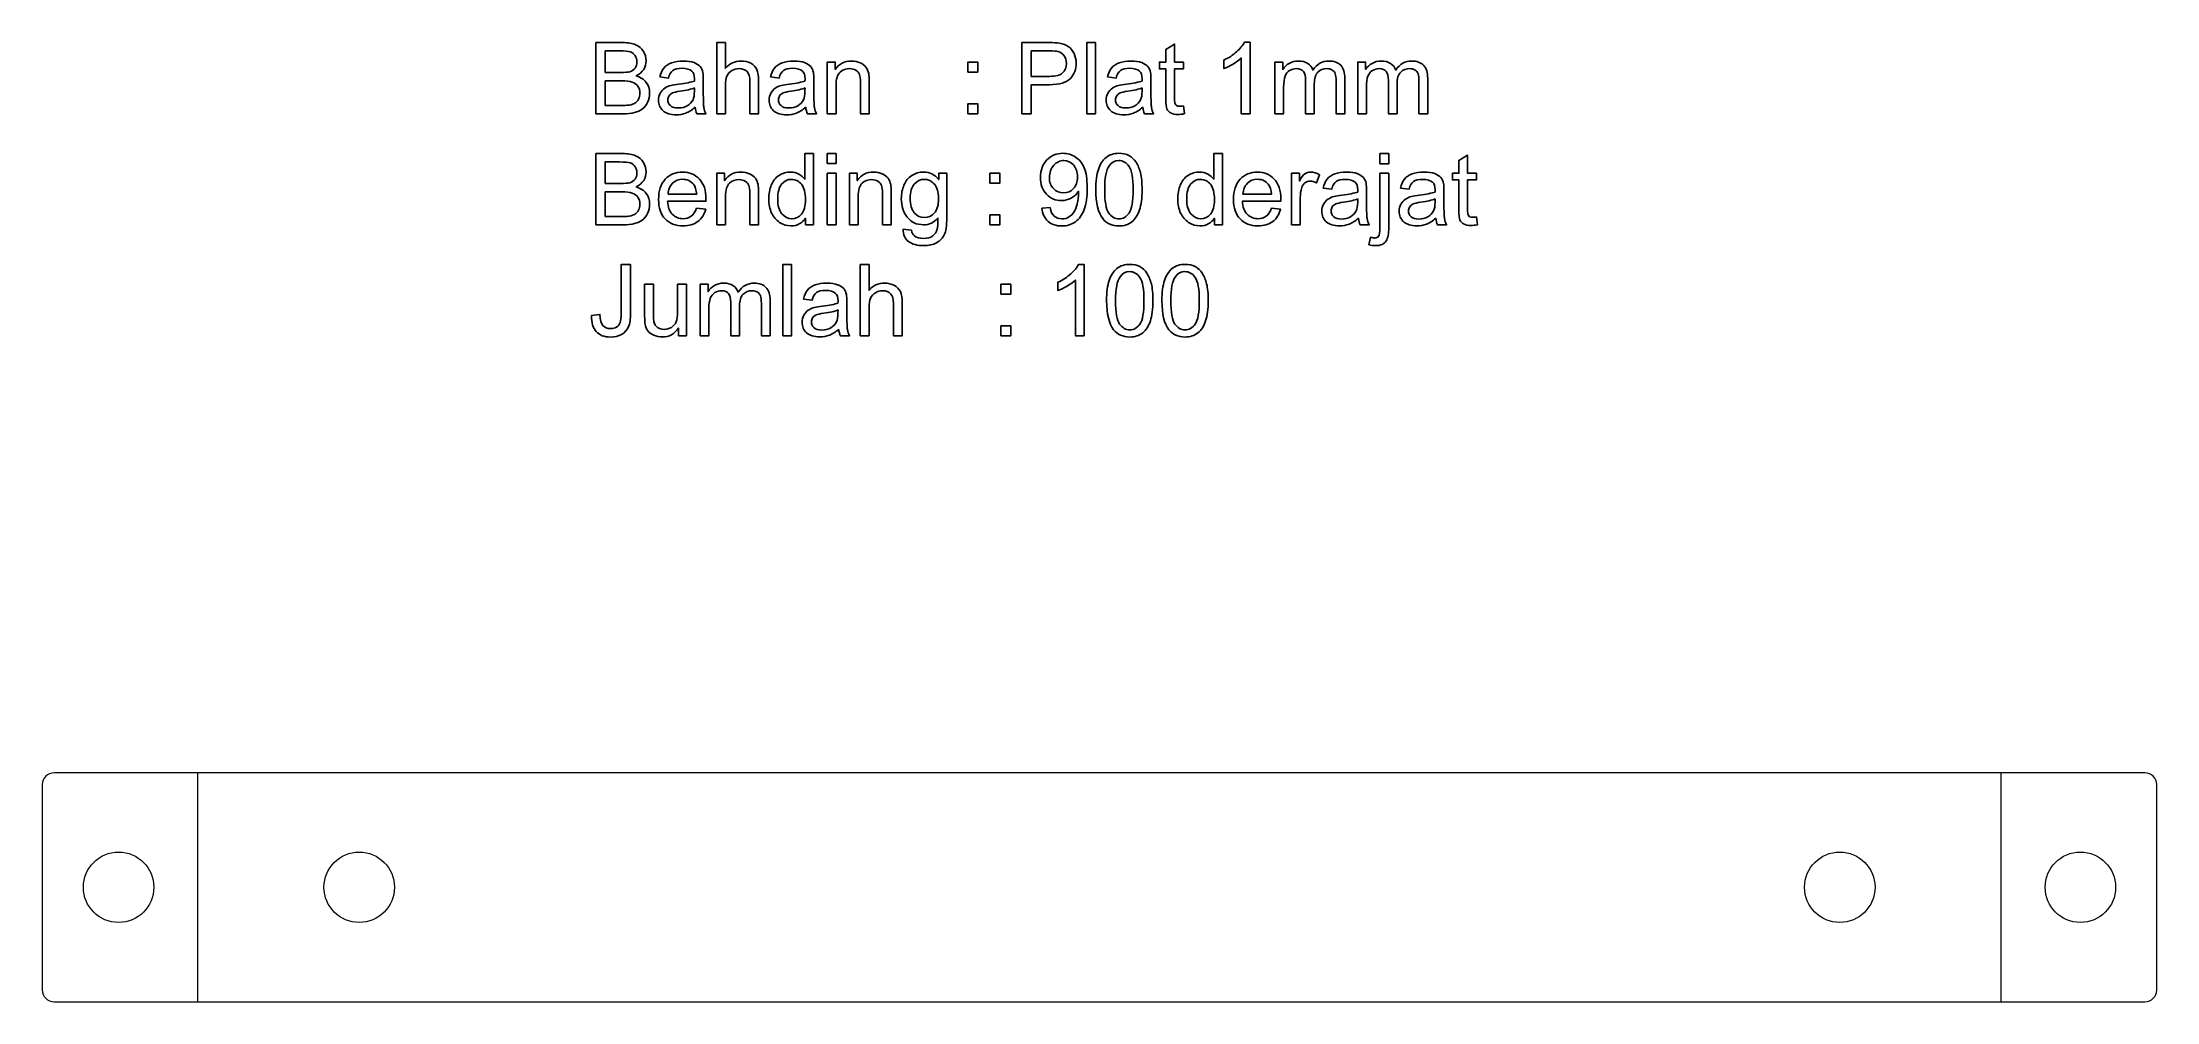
# Model space of a CAD drawing. Header units: millimetres. Extents: x -90 to 90, y -10 to 72.
import ezdxf
from ezdxf.lldxf.tags import DXFTag

# ---------------------------------------------------------------- set-up
doc = ezdxf.new("R2010")
doc.units = ezdxf.units.MM
doc.header["$MEASUREMENT"] = 0
for name, color, linetype in [('Layer 1', 7, 'Continuous'), ('SHEETMETAL_BEND_LINES_UP', 7, 'Continuous'), ('VISIBLE', 7, 'Continuous')]:
    doc.layers.add(name, color=color, linetype=linetype)
tags = doc.linetypes.add('New Line1', pattern=[0.6, 0.4, -0.1, 0, -0.1]).pattern_tags.tags
tags[10:11] = [DXFTag(74, 4), DXFTag(75, 0), DXFTag(340, '0'), DXFTag(46, 1.0), DXFTag(50, 0.0), DXFTag(44, 0.0), DXFTag(45, 0.0)]
tags[8:9] = [DXFTag(74, 4), DXFTag(75, 0), DXFTag(340, '0'), DXFTag(46, 1.0), DXFTag(50, 0.0), DXFTag(44, 0.0), DXFTag(45, 0.0)]
tags[6:7] = [DXFTag(74, 4), DXFTag(75, 0), DXFTag(340, '0'), DXFTag(46, 1.0), DXFTag(50, 0.0), DXFTag(44, 0.0), DXFTag(45, 0.0)]
tags[4:5] = [DXFTag(74, 4), DXFTag(75, 0), DXFTag(340, '0'), DXFTag(46, 1.0), DXFTag(50, 0.0), DXFTag(44, 0.0), DXFTag(45, 0.0)]
tags = doc.linetypes.add('New Line2', pattern=[0.6, 0.4, -0.1, 0, -0.1]).pattern_tags.tags
tags[10:11] = [DXFTag(74, 4), DXFTag(75, 0), DXFTag(340, '0'), DXFTag(46, 1.0), DXFTag(50, 0.0), DXFTag(44, 0.0), DXFTag(45, 0.0)]
tags[8:9] = [DXFTag(74, 4), DXFTag(75, 0), DXFTag(340, '0'), DXFTag(46, 1.0), DXFTag(50, 0.0), DXFTag(44, 0.0), DXFTag(45, 0.0)]
tags[6:7] = [DXFTag(74, 4), DXFTag(75, 0), DXFTag(340, '0'), DXFTag(46, 1.0), DXFTag(50, 0.0), DXFTag(44, 0.0), DXFTag(45, 0.0)]
tags[4:5] = [DXFTag(74, 4), DXFTag(75, 0), DXFTag(340, '0'), DXFTag(46, 1.0), DXFTag(50, 0.0), DXFTag(44, 0.0), DXFTag(45, 0.0)]

msp = doc.modelspace()

# ---------------------------------------------------------------- linework, layer by layer
at = {"layer": 'Layer 1', "color": 250}
for points, knots in [([(-42.8955, 65.8916), (-42.8955, 65.8916), (-42.8955, 71.9538), (-42.8955, 71.9538), (-42.8955, 71.9538), (-42.8955, 71.9538), (-40.6208, 71.9538), (-40.6208, 71.9538), (-40.6208, 71.9538), (-40.158, 71.9538), (-39.7868, 71.8931), (-39.506, 71.7703), (-39.506, 71.7703), (-39.2266, 71.6475), (-39.0079, 71.4585), (-38.8499, 71.203), (-38.8499, 71.203), (-38.6904, 70.949), (-38.6114, 70.6823), (-38.6114, 70.4029), (-38.6114, 70.4029), (-38.6114, 70.1447), (-38.6819, 69.9006), (-38.8216, 69.672), (-38.8216, 69.672), (-38.9613, 69.4434), (-39.173, 69.2585), (-39.4566, 69.1174), (-39.4566, 69.1174), (-39.0897, 69.0102), (-38.8075, 68.8267), (-38.6114, 68.5671), (-38.6114, 68.5671), (-38.4138, 68.3088), (-38.315, 68.0026), (-38.315, 67.6499), (-38.315, 67.6499), (-38.315, 67.3648), (-38.3757, 67.1009), (-38.4957, 66.8568), (-38.4957, 66.8568), (-38.6156, 66.6127), (-38.7638, 66.425), (-38.9402, 66.2924), (-38.9402, 66.2924), (-39.1166, 66.1611), (-39.3381, 66.0609), (-39.6034, 65.9932), (-39.6034, 65.9932), (-39.8701, 65.9255), (-40.1961, 65.8916), (-40.5827, 65.8916), (-40.5827, 65.8916), (-40.5827, 65.8916), (-42.8955, 65.8916), (-42.8955, 65.8916)], [0, 0, 0, 0, 0.06666667, 0.06666667, 0.06666667, 0.06666667, 0.13333333, 0.13333333, 0.13333333, 0.13333333, 0.2, 0.2, 0.2, 0.2, 0.26666667, 0.26666667, 0.26666667, 0.26666667, 0.33333333, 0.33333333, 0.33333333, 0.33333333, 0.4, 0.4, 0.4, 0.4, 0.46666667, 0.46666667, 0.46666667, 0.46666667, 0.53333333, 0.53333333, 0.53333333, 0.53333333, 0.6, 0.6, 0.6, 0.6, 0.66666667, 0.66666667, 0.66666667, 0.66666667, 0.73333333, 0.73333333, 0.73333333, 0.73333333, 0.8, 0.8, 0.8, 0.8, 0.86666667, 0.86666667, 0.86666667, 0.86666667, 1, 1, 1, 1]), ([(-42.0912, 69.4053), (-42.0912, 69.4053), (-40.7803, 69.4053), (-40.7803, 69.4053), (-40.7803, 69.4053), (-40.4247, 69.4053), (-40.1693, 69.4293), (-40.0154, 69.4758), (-40.0154, 69.4758), (-39.8108, 69.5365), (-39.657, 69.6381), (-39.554, 69.7792), (-39.554, 69.7792), (-39.451, 69.9203), (-39.3988, 70.0967), (-39.3988, 70.3098), (-39.3988, 70.3098), (-39.3988, 70.5116), (-39.4468, 70.6894), (-39.5441, 70.8418), (-39.5441, 70.8418), (-39.6401, 70.9956), (-39.7784, 71.1014), (-39.9576, 71.1579), (-39.9576, 71.1579), (-40.1368, 71.2143), (-40.4444, 71.2426), (-40.879, 71.2426), (-40.879, 71.2426), (-40.879, 71.2426), (-42.0912, 71.2426), (-42.0912, 71.2426), (-42.0912, 71.2426), (-42.0912, 71.2426), (-42.0912, 69.4053), (-42.0912, 69.4053)], [0, 0, 0, 0, 0.1, 0.1, 0.1, 0.1, 0.2, 0.2, 0.2, 0.2, 0.3, 0.3, 0.3, 0.3, 0.4, 0.4, 0.4, 0.4, 0.5, 0.5, 0.5, 0.5, 0.6, 0.6, 0.6, 0.6, 0.7, 0.7, 0.7, 0.7, 0.8, 0.8, 0.8, 0.8, 1, 1, 1, 1]), ([(-34.4373, 66.4419), (-34.7139, 66.2063), (-34.9806, 66.0412), (-35.236, 65.9438), (-35.236, 65.9438), (-35.4914, 65.8464), (-35.7651, 65.7985), (-36.0587, 65.7985), (-36.0587, 65.7985), (-36.5413, 65.7985), (-36.9124, 65.9156), (-37.172, 66.1512), (-37.172, 66.1512), (-37.4317, 66.3855), (-37.5615, 66.6861), (-37.5615, 67.0515), (-37.5615, 67.0515), (-37.5615, 67.266), (-37.5121, 67.4622), (-37.4147, 67.64), (-37.4147, 67.64), (-37.316, 67.8178), (-37.1876, 67.9589), (-37.0295, 68.0661), (-37.0295, 68.0661), (-36.8701, 68.1734), (-36.6923, 68.2552), (-36.4933, 68.3103), (-36.4933, 68.3103), (-36.3465, 68.3484), (-36.125, 68.385), (-35.8301, 68.4217), (-35.8301, 68.4217), (-35.2289, 68.4923), (-34.7844, 68.5784), (-34.5008, 68.6771), (-34.5008, 68.6771), (-34.498, 68.7787), (-34.4966, 68.8437), (-34.4966, 68.8705), (-34.4966, 68.8705), (-34.4966, 69.1724), (-34.5671, 69.3855), (-34.7082, 69.5097), (-34.7082, 69.5097), (-34.8987, 69.6776), (-35.1824, 69.7609), (-35.5577, 69.7609), (-35.5577, 69.7609), (-35.9091, 69.7609), (-36.1687, 69.6988), (-36.3352, 69.576), (-36.3352, 69.576), (-36.5032, 69.4533), (-36.6259, 69.2359), (-36.7064, 68.9227), (-36.7064, 68.9227), (-36.7064, 68.9227), (-37.4345, 69.0243), (-37.4345, 69.0243), (-37.4345, 69.0243), (-37.3682, 69.3361), (-37.2595, 69.5887), (-37.1071, 69.7806), (-37.1071, 69.7806), (-36.9547, 69.9725), (-36.7346, 70.1193), (-36.4467, 70.2237), (-36.4467, 70.2237), (-36.1603, 70.3267), (-35.8258, 70.379), (-35.4476, 70.379), (-35.4476, 70.379), (-35.0723, 70.379), (-34.7661, 70.3352), (-34.5304, 70.2463), (-34.5304, 70.2463), (-34.2962, 70.1574), (-34.1226, 70.0473), (-34.0125, 69.9133), (-34.0125, 69.9133), (-33.9025, 69.7792), (-33.8249, 69.6099), (-33.7797, 69.4053), (-33.7797, 69.4053), (-33.7557, 69.2783), (-33.743, 69.0497), (-33.743, 68.7209), (-33.743, 68.7209), (-33.743, 68.7209), (-33.743, 67.7331), (-33.743, 67.7331), (-33.743, 67.7331), (-33.743, 67.0431), (-33.7275, 66.607), (-33.6965, 66.4222), (-33.6965, 66.4222), (-33.6668, 66.2373), (-33.6047, 66.0609), (-33.5144, 65.8916), (-33.5144, 65.8916), (-33.5144, 65.8916), (-34.2934, 65.8916), (-34.2934, 65.8916), (-34.2934, 65.8916), (-34.3681, 66.0482), (-34.4161, 66.2317), (-34.4373, 66.4419)], [0, 0, 0, 0, 0.03571429, 0.03571429, 0.03571429, 0.03571429, 0.07142857, 0.07142857, 0.07142857, 0.07142857, 0.10714286, 0.10714286, 0.10714286, 0.10714286, 0.14285714, 0.14285714, 0.14285714, 0.14285714, 0.17857143, 0.17857143, 0.17857143, 0.17857143, 0.21428571, 0.21428571, 0.21428571, 0.21428571, 0.25, 0.25, 0.25, 0.25, 0.28571429, 0.28571429, 0.28571429, 0.28571429, 0.32142857, 0.32142857, 0.32142857, 0.32142857, 0.35714286, 0.35714286, 0.35714286, 0.35714286, 0.39285714, 0.39285714, 0.39285714, 0.39285714, 0.42857143, 0.42857143, 0.42857143, 0.42857143, 0.46428571, 0.46428571, 0.46428571, 0.46428571, 0.5, 0.5, 0.5, 0.5, 0.53571429, 0.53571429, 0.53571429, 0.53571429, 0.57142857, 0.57142857, 0.57142857, 0.57142857, 0.60714286, 0.60714286, 0.60714286, 0.60714286, 0.64285714, 0.64285714, 0.64285714, 0.64285714, 0.67857143, 0.67857143, 0.67857143, 0.67857143, 0.71428571, 0.71428571, 0.71428571, 0.71428571, 0.75, 0.75, 0.75, 0.75, 0.78571429, 0.78571429, 0.78571429, 0.78571429, 0.82142857, 0.82142857, 0.82142857, 0.82142857, 0.85714286, 0.85714286, 0.85714286, 0.85714286, 0.89285714, 0.89285714, 0.89285714, 0.89285714, 0.92857143, 0.92857143, 0.92857143, 0.92857143, 1, 1, 1, 1]), ([(-32.5986, 65.8916), (-32.5986, 65.8916), (-32.5986, 71.9538), (-32.5986, 71.9538), (-32.5986, 71.9538), (-32.5986, 71.9538), (-31.8535, 71.9538), (-31.8535, 71.9538), (-31.8535, 71.9538), (-31.8535, 71.9538), (-31.8535, 69.7722), (-31.8535, 69.7722), (-31.8535, 69.7722), (-31.5078, 70.1772), (-31.0718, 70.379), (-30.544, 70.379), (-30.544, 70.379), (-30.2209, 70.379), (-29.9401, 70.3155), (-29.7002, 70.187), (-29.7002, 70.187), (-29.4617, 70.0586), (-29.2909, 69.8822), (-29.1879, 69.6565), (-29.1879, 69.6565), (-29.0849, 69.4307), (-29.0341, 69.1019), (-29.0341, 68.6729), (-29.0341, 68.6729), (-29.0341, 68.6729), (-29.0341, 65.8916), (-29.0341, 65.8916), (-29.0341, 65.8916), (-29.0341, 65.8916), (-29.7792, 65.8916), (-29.7792, 65.8916), (-29.7792, 65.8916), (-29.7792, 65.8916), (-29.7792, 68.6701), (-29.7792, 68.6701), (-29.7792, 68.6701), (-29.7792, 69.0412), (-29.8596, 69.3121), (-30.0191, 69.4815), (-30.0191, 69.4815), (-30.1799, 69.6508), (-30.4057, 69.7355), (-30.6992, 69.7355), (-30.6992, 69.7355), (-30.918, 69.7355), (-31.124, 69.679), (-31.3173, 69.5647), (-31.3173, 69.5647), (-31.5106, 69.4504), (-31.6475, 69.2952), (-31.7308, 69.0991), (-31.7308, 69.0991), (-31.8126, 68.9043), (-31.8535, 68.6348), (-31.8535, 68.2905), (-31.8535, 68.2905), (-31.8535, 68.2905), (-31.8535, 65.8916), (-31.8535, 65.8916), (-31.8535, 65.8916), (-31.8535, 65.8916), (-32.5986, 65.8916), (-32.5986, 65.8916)], [0, 0, 0, 0, 0.05555556, 0.05555556, 0.05555556, 0.05555556, 0.11111111, 0.11111111, 0.11111111, 0.11111111, 0.16666667, 0.16666667, 0.16666667, 0.16666667, 0.22222222, 0.22222222, 0.22222222, 0.22222222, 0.27777778, 0.27777778, 0.27777778, 0.27777778, 0.33333333, 0.33333333, 0.33333333, 0.33333333, 0.38888889, 0.38888889, 0.38888889, 0.38888889, 0.44444444, 0.44444444, 0.44444444, 0.44444444, 0.5, 0.5, 0.5, 0.5, 0.55555556, 0.55555556, 0.55555556, 0.55555556, 0.61111111, 0.61111111, 0.61111111, 0.61111111, 0.66666667, 0.66666667, 0.66666667, 0.66666667, 0.72222222, 0.72222222, 0.72222222, 0.72222222, 0.77777778, 0.77777778, 0.77777778, 0.77777778, 0.83333333, 0.83333333, 0.83333333, 0.83333333, 0.88888889, 0.88888889, 0.88888889, 0.88888889, 1, 1, 1, 1]), ([(-25.0195, 66.4419), (-25.2961, 66.2063), (-25.5628, 66.0412), (-25.8182, 65.9438), (-25.8182, 65.9438), (-26.0736, 65.8464), (-26.3473, 65.7985), (-26.6409, 65.7985), (-26.6409, 65.7985), (-27.1235, 65.7985), (-27.4946, 65.9156), (-27.7542, 66.1512), (-27.7542, 66.1512), (-28.0139, 66.3855), (-28.1437, 66.6861), (-28.1437, 67.0515), (-28.1437, 67.0515), (-28.1437, 67.266), (-28.0943, 67.4622), (-27.9969, 67.64), (-27.9969, 67.64), (-27.8982, 67.8178), (-27.7698, 67.9589), (-27.6117, 68.0661), (-27.6117, 68.0661), (-27.4523, 68.1734), (-27.2745, 68.2552), (-27.0755, 68.3103), (-27.0755, 68.3103), (-26.9287, 68.3484), (-26.7072, 68.385), (-26.4123, 68.4217), (-26.4123, 68.4217), (-25.8111, 68.4923), (-25.3666, 68.5784), (-25.083, 68.6771), (-25.083, 68.6771), (-25.0802, 68.7787), (-25.0788, 68.8437), (-25.0788, 68.8705), (-25.0788, 68.8705), (-25.0788, 69.1724), (-25.1493, 69.3855), (-25.2904, 69.5097), (-25.2904, 69.5097), (-25.4809, 69.6776), (-25.7646, 69.7609), (-26.1399, 69.7609), (-26.1399, 69.7609), (-26.4913, 69.7609), (-26.7509, 69.6988), (-26.9174, 69.576), (-26.9174, 69.576), (-27.0854, 69.4533), (-27.2081, 69.2359), (-27.2886, 68.9227), (-27.2886, 68.9227), (-27.2886, 68.9227), (-28.0167, 69.0243), (-28.0167, 69.0243), (-28.0167, 69.0243), (-27.9504, 69.3361), (-27.8417, 69.5887), (-27.6893, 69.7806), (-27.6893, 69.7806), (-27.5369, 69.9725), (-27.3168, 70.1193), (-27.0289, 70.2237), (-27.0289, 70.2237), (-26.7425, 70.3267), (-26.408, 70.379), (-26.0298, 70.379), (-26.0298, 70.379), (-25.6545, 70.379), (-25.3483, 70.3352), (-25.1126, 70.2463), (-25.1126, 70.2463), (-24.8784, 70.1574), (-24.7048, 70.0473), (-24.5947, 69.9133), (-24.5947, 69.9133), (-24.4847, 69.7792), (-24.4071, 69.6099), (-24.3619, 69.4053), (-24.3619, 69.4053), (-24.3379, 69.2783), (-24.3252, 69.0497), (-24.3252, 68.7209), (-24.3252, 68.7209), (-24.3252, 68.7209), (-24.3252, 67.7331), (-24.3252, 67.7331), (-24.3252, 67.7331), (-24.3252, 67.0431), (-24.3097, 66.607), (-24.2787, 66.4222), (-24.2787, 66.4222), (-24.249, 66.2373), (-24.1869, 66.0609), (-24.0966, 65.8916), (-24.0966, 65.8916), (-24.0966, 65.8916), (-24.8756, 65.8916), (-24.8756, 65.8916), (-24.8756, 65.8916), (-24.9503, 66.0482), (-24.9983, 66.2317), (-25.0195, 66.4419)], [0, 0, 0, 0, 0.03571429, 0.03571429, 0.03571429, 0.03571429, 0.07142857, 0.07142857, 0.07142857, 0.07142857, 0.10714286, 0.10714286, 0.10714286, 0.10714286, 0.14285714, 0.14285714, 0.14285714, 0.14285714, 0.17857143, 0.17857143, 0.17857143, 0.17857143, 0.21428571, 0.21428571, 0.21428571, 0.21428571, 0.25, 0.25, 0.25, 0.25, 0.28571429, 0.28571429, 0.28571429, 0.28571429, 0.32142857, 0.32142857, 0.32142857, 0.32142857, 0.35714286, 0.35714286, 0.35714286, 0.35714286, 0.39285714, 0.39285714, 0.39285714, 0.39285714, 0.42857143, 0.42857143, 0.42857143, 0.42857143, 0.46428571, 0.46428571, 0.46428571, 0.46428571, 0.5, 0.5, 0.5, 0.5, 0.53571429, 0.53571429, 0.53571429, 0.53571429, 0.57142857, 0.57142857, 0.57142857, 0.57142857, 0.60714286, 0.60714286, 0.60714286, 0.60714286, 0.64285714, 0.64285714, 0.64285714, 0.64285714, 0.67857143, 0.67857143, 0.67857143, 0.67857143, 0.71428571, 0.71428571, 0.71428571, 0.71428571, 0.75, 0.75, 0.75, 0.75, 0.78571429, 0.78571429, 0.78571429, 0.78571429, 0.82142857, 0.82142857, 0.82142857, 0.82142857, 0.85714286, 0.85714286, 0.85714286, 0.85714286, 0.89285714, 0.89285714, 0.89285714, 0.89285714, 0.92857143, 0.92857143, 0.92857143, 0.92857143, 1, 1, 1, 1]), ([(-23.1808, 65.8916), (-23.1808, 65.8916), (-23.1808, 70.2858), (-23.1808, 70.2858), (-23.1808, 70.2858), (-23.1808, 70.2858), (-22.5119, 70.2858), (-22.5119, 70.2858), (-22.5119, 70.2858), (-22.5119, 70.2858), (-22.5119, 69.6621), (-22.5119, 69.6621), (-22.5119, 69.6621), (-22.1902, 70.1405), (-21.7245, 70.379), (-21.1163, 70.379), (-21.1163, 70.379), (-20.851, 70.379), (-20.6083, 70.331), (-20.3868, 70.2364), (-20.3868, 70.2364), (-20.1652, 70.1419), (-19.9987, 70.0163), (-19.8887, 69.8625), (-19.8887, 69.8625), (-19.7786, 69.7087), (-19.701, 69.5252), (-19.6572, 69.3136), (-19.6572, 69.3136), (-19.6304, 69.1753), (-19.6163, 68.934), (-19.6163, 68.5897), (-19.6163, 68.5897), (-19.6163, 68.5897), (-19.6163, 65.8916), (-19.6163, 65.8916), (-19.6163, 65.8916), (-19.6163, 65.8916), (-20.3614, 65.8916), (-20.3614, 65.8916), (-20.3614, 65.8916), (-20.3614, 65.8916), (-20.3614, 68.5614), (-20.3614, 68.5614), (-20.3614, 68.5614), (-20.3614, 68.8648), (-20.3896, 69.092), (-20.4475, 69.2416), (-20.4475, 69.2416), (-20.5053, 69.3912), (-20.6083, 69.5111), (-20.7551, 69.6014), (-20.7551, 69.6014), (-20.9018, 69.6903), (-21.0754, 69.7355), (-21.273, 69.7355), (-21.273, 69.7355), (-21.5891, 69.7355), (-21.8614, 69.6353), (-22.0914, 69.4335), (-22.0914, 69.4335), (-22.3214, 69.2331), (-22.4357, 68.8507), (-22.4357, 68.2891), (-22.4357, 68.2891), (-22.4357, 68.2891), (-22.4357, 65.8916), (-22.4357, 65.8916), (-22.4357, 65.8916), (-22.4357, 65.8916), (-23.1808, 65.8916), (-23.1808, 65.8916)], [0, 0, 0, 0, 0.05263158, 0.05263158, 0.05263158, 0.05263158, 0.10526316, 0.10526316, 0.10526316, 0.10526316, 0.15789474, 0.15789474, 0.15789474, 0.15789474, 0.21052632, 0.21052632, 0.21052632, 0.21052632, 0.26315789, 0.26315789, 0.26315789, 0.26315789, 0.31578947, 0.31578947, 0.31578947, 0.31578947, 0.36842105, 0.36842105, 0.36842105, 0.36842105, 0.42105263, 0.42105263, 0.42105263, 0.42105263, 0.47368421, 0.47368421, 0.47368421, 0.47368421, 0.52631579, 0.52631579, 0.52631579, 0.52631579, 0.57894737, 0.57894737, 0.57894737, 0.57894737, 0.63157895, 0.63157895, 0.63157895, 0.63157895, 0.68421053, 0.68421053, 0.68421053, 0.68421053, 0.73684211, 0.73684211, 0.73684211, 0.73684211, 0.78947368, 0.78947368, 0.78947368, 0.78947368, 0.84210526, 0.84210526, 0.84210526, 0.84210526, 0.89473684, 0.89473684, 0.89473684, 0.89473684, 1, 1, 1, 1]), ([(-11.2118, 69.4391), (-11.2118, 69.4391), (-11.2118, 70.2858), (-11.2118, 70.2858), (-11.2118, 70.2858), (-11.2118, 70.2858), (-10.3651, 70.2858), (-10.3651, 70.2858), (-10.3651, 70.2858), (-10.3651, 70.2858), (-10.3651, 69.4391), (-10.3651, 69.4391), (-10.3651, 69.4391), (-10.3651, 69.4391), (-11.2118, 69.4391), (-11.2118, 69.4391)], [0, 0, 0, 0, 0.2, 0.2, 0.2, 0.2, 0.4, 0.4, 0.4, 0.4, 0.6, 0.6, 0.6, 0.6, 1, 1, 1, 1]), ([(-6.6173, 65.8916), (-6.6173, 65.8916), (-6.6173, 71.9538), (-6.6173, 71.9538), (-6.6173, 71.9538), (-6.6173, 71.9538), (-4.3284, 71.9538), (-4.3284, 71.9538), (-4.3284, 71.9538), (-3.9263, 71.9538), (-3.6186, 71.934), (-3.4056, 71.8959), (-3.4056, 71.8959), (-3.1078, 71.8465), (-2.858, 71.752), (-2.6563, 71.6137), (-2.6563, 71.6137), (-2.4545, 71.474), (-2.2922, 71.2792), (-2.1694, 71.0295), (-2.1694, 71.0295), (-2.0467, 70.7797), (-1.986, 70.5045), (-1.986, 70.204), (-1.986, 70.204), (-1.986, 69.6903), (-2.1497, 69.2543), (-2.4785, 68.8987), (-2.4785, 68.8987), (-2.8058, 68.5417), (-3.3999, 68.3639), (-4.2579, 68.3639), (-4.2579, 68.3639), (-4.2579, 68.3639), (-5.8129, 68.3639), (-5.8129, 68.3639), (-5.8129, 68.3639), (-5.8129, 68.3639), (-5.8129, 65.8916), (-5.8129, 65.8916), (-5.8129, 65.8916), (-5.8129, 65.8916), (-6.6173, 65.8916), (-6.6173, 65.8916)], [0, 0, 0, 0, 0.08333333, 0.08333333, 0.08333333, 0.08333333, 0.16666667, 0.16666667, 0.16666667, 0.16666667, 0.25, 0.25, 0.25, 0.25, 0.33333333, 0.33333333, 0.33333333, 0.33333333, 0.41666667, 0.41666667, 0.41666667, 0.41666667, 0.5, 0.5, 0.5, 0.5, 0.58333333, 0.58333333, 0.58333333, 0.58333333, 0.66666667, 0.66666667, 0.66666667, 0.66666667, 0.75, 0.75, 0.75, 0.75, 0.83333333, 0.83333333, 0.83333333, 0.83333333, 1, 1, 1, 1]), ([(-5.8129, 69.0751), (-5.8129, 69.0751), (-4.2466, 69.0751), (-4.2466, 69.0751), (-4.2466, 69.0751), (-3.7273, 69.0751), (-3.3604, 69.171), (-3.1417, 69.3644), (-3.1417, 69.3644), (-2.9244, 69.5577), (-2.8157, 69.8286), (-2.8157, 70.18), (-2.8157, 70.18), (-2.8157, 70.4326), (-2.8792, 70.6499), (-3.0076, 70.8305), (-3.0076, 70.8305), (-3.136, 71.0111), (-3.3054, 71.1311), (-3.5142, 71.1889), (-3.5142, 71.1889), (-3.6497, 71.2242), (-3.8995, 71.2426), (-4.2621, 71.2426), (-4.2621, 71.2426), (-4.2621, 71.2426), (-5.8129, 71.2426), (-5.8129, 71.2426), (-5.8129, 71.2426), (-5.8129, 71.2426), (-5.8129, 69.0751), (-5.8129, 69.0751)], [0, 0, 0, 0, 0.11111111, 0.11111111, 0.11111111, 0.11111111, 0.22222222, 0.22222222, 0.22222222, 0.22222222, 0.33333333, 0.33333333, 0.33333333, 0.33333333, 0.44444444, 0.44444444, 0.44444444, 0.44444444, 0.55555556, 0.55555556, 0.55555556, 0.55555556, 0.66666667, 0.66666667, 0.66666667, 0.66666667, 0.77777778, 0.77777778, 0.77777778, 0.77777778, 1, 1, 1, 1]), ([(-1.08, 65.8916), (-1.08, 65.8916), (-1.08, 71.9538), (-1.08, 71.9538), (-1.08, 71.9538), (-1.08, 71.9538), (-0.335, 71.9538), (-0.335, 71.9538), (-0.335, 71.9538), (-0.335, 71.9538), (-0.335, 65.8916), (-0.335, 65.8916), (-0.335, 65.8916), (-0.335, 65.8916), (-1.08, 65.8916), (-1.08, 65.8916)], [0, 0, 0, 0, 0.2, 0.2, 0.2, 0.2, 0.4, 0.4, 0.4, 0.4, 0.6, 0.6, 0.6, 0.6, 1, 1, 1, 1]), ([(3.6881, 66.4419), (3.4115, 66.2063), (3.1448, 66.0412), (2.8894, 65.9438), (2.8894, 65.9438), (2.634, 65.8464), (2.3603, 65.7985), (2.0667, 65.7985), (2.0667, 65.7985), (1.5841, 65.7985), (1.213, 65.9156), (0.9534, 66.1512), (0.9534, 66.1512), (0.6937, 66.3855), (0.5639, 66.6861), (0.5639, 67.0515), (0.5639, 67.0515), (0.5639, 67.266), (0.6133, 67.4622), (0.7107, 67.64), (0.7107, 67.64), (0.8094, 67.8178), (0.9378, 67.9589), (1.0959, 68.0661), (1.0959, 68.0661), (1.2553, 68.1734), (1.4331, 68.2552), (1.6321, 68.3103), (1.6321, 68.3103), (1.7789, 68.3484), (2.0004, 68.385), (2.2953, 68.4217), (2.2953, 68.4217), (2.8965, 68.4923), (3.341, 68.5784), (3.6246, 68.6771), (3.6246, 68.6771), (3.6274, 68.7787), (3.6288, 68.8437), (3.6288, 68.8705), (3.6288, 68.8705), (3.6288, 69.1724), (3.5583, 69.3855), (3.4172, 69.5097), (3.4172, 69.5097), (3.2267, 69.6776), (2.943, 69.7609), (2.5677, 69.7609), (2.5677, 69.7609), (2.2163, 69.7609), (1.9567, 69.6988), (1.7902, 69.576), (1.7902, 69.576), (1.6222, 69.4533), (1.4995, 69.2359), (1.419, 68.9227), (1.419, 68.9227), (1.419, 68.9227), (0.6909, 69.0243), (0.6909, 69.0243), (0.6909, 69.0243), (0.7572, 69.3361), (0.8659, 69.5887), (1.0183, 69.7806), (1.0183, 69.7806), (1.1707, 69.9725), (1.3908, 70.1193), (1.6787, 70.2237), (1.6787, 70.2237), (1.9651, 70.3267), (2.2996, 70.379), (2.6778, 70.379), (2.6778, 70.379), (3.0531, 70.379), (3.3593, 70.3352), (3.595, 70.2463), (3.595, 70.2463), (3.8292, 70.1574), (4.0028, 70.0473), (4.1129, 69.9133), (4.1129, 69.9133), (4.2229, 69.7792), (4.3005, 69.6099), (4.3457, 69.4053), (4.3457, 69.4053), (4.3697, 69.2783), (4.3824, 69.0497), (4.3824, 68.7209), (4.3824, 68.7209), (4.3824, 68.7209), (4.3824, 67.7331), (4.3824, 67.7331), (4.3824, 67.7331), (4.3824, 67.0431), (4.3979, 66.607), (4.4289, 66.4222), (4.4289, 66.4222), (4.4586, 66.2373), (4.5207, 66.0609), (4.611, 65.8916), (4.611, 65.8916), (4.611, 65.8916), (3.832, 65.8916), (3.832, 65.8916), (3.832, 65.8916), (3.7573, 66.0482), (3.7093, 66.2317), (3.6881, 66.4419)], [0, 0, 0, 0, 0.03571429, 0.03571429, 0.03571429, 0.03571429, 0.07142857, 0.07142857, 0.07142857, 0.07142857, 0.10714286, 0.10714286, 0.10714286, 0.10714286, 0.14285714, 0.14285714, 0.14285714, 0.14285714, 0.17857143, 0.17857143, 0.17857143, 0.17857143, 0.21428571, 0.21428571, 0.21428571, 0.21428571, 0.25, 0.25, 0.25, 0.25, 0.28571429, 0.28571429, 0.28571429, 0.28571429, 0.32142857, 0.32142857, 0.32142857, 0.32142857, 0.35714286, 0.35714286, 0.35714286, 0.35714286, 0.39285714, 0.39285714, 0.39285714, 0.39285714, 0.42857143, 0.42857143, 0.42857143, 0.42857143, 0.46428571, 0.46428571, 0.46428571, 0.46428571, 0.5, 0.5, 0.5, 0.5, 0.53571429, 0.53571429, 0.53571429, 0.53571429, 0.57142857, 0.57142857, 0.57142857, 0.57142857, 0.60714286, 0.60714286, 0.60714286, 0.60714286, 0.64285714, 0.64285714, 0.64285714, 0.64285714, 0.67857143, 0.67857143, 0.67857143, 0.67857143, 0.71428571, 0.71428571, 0.71428571, 0.71428571, 0.75, 0.75, 0.75, 0.75, 0.78571429, 0.78571429, 0.78571429, 0.78571429, 0.82142857, 0.82142857, 0.82142857, 0.82142857, 0.85714286, 0.85714286, 0.85714286, 0.85714286, 0.89285714, 0.89285714, 0.89285714, 0.89285714, 0.92857143, 0.92857143, 0.92857143, 0.92857143, 1, 1, 1, 1]), ([(7.1439, 66.5562), (7.1439, 66.5562), (7.2455, 65.8987), (7.2455, 65.8987), (7.2455, 65.8987), (7.0367, 65.8549), (6.849, 65.8323), (6.6853, 65.8323), (6.6853, 65.8323), (6.4158, 65.8323), (6.207, 65.8747), (6.0574, 65.9607), (6.0574, 65.9607), (5.9092, 66.0468), (5.8048, 66.1583), (5.7441, 66.298), (5.7441, 66.298), (5.6834, 66.4377), (5.6538, 66.7312), (5.6538, 67.1785), (5.6538, 67.1785), (5.6538, 67.1785), (5.6538, 69.7101), (5.6538, 69.7101), (5.6538, 69.7101), (5.6538, 69.7101), (5.1035, 69.7101), (5.1035, 69.7101), (5.1035, 69.7101), (5.1035, 69.7101), (5.1035, 70.2858), (5.1035, 70.2858), (5.1035, 70.2858), (5.1035, 70.2858), (5.6538, 70.2858), (5.6538, 70.2858), (5.6538, 70.2858), (5.6538, 70.2858), (5.6538, 71.3724), (5.6538, 71.3724), (5.6538, 71.3724), (5.6538, 71.3724), (6.3989, 71.8197), (6.3989, 71.8197), (6.3989, 71.8197), (6.3989, 71.8197), (6.3989, 70.2858), (6.3989, 70.2858), (6.3989, 70.2858), (6.3989, 70.2858), (7.1439, 70.2858), (7.1439, 70.2858), (7.1439, 70.2858), (7.1439, 70.2858), (7.1439, 69.7101), (7.1439, 69.7101), (7.1439, 69.7101), (7.1439, 69.7101), (6.3989, 69.7101), (6.3989, 69.7101), (6.3989, 69.7101), (6.3989, 69.7101), (6.3989, 67.1362), (6.3989, 67.1362), (6.3989, 67.1362), (6.3989, 66.9231), (6.4116, 66.7862), (6.4384, 66.7256), (6.4384, 66.7256), (6.4638, 66.6649), (6.5061, 66.6169), (6.5654, 66.5802), (6.5654, 66.5802), (6.6247, 66.5449), (6.7093, 66.5266), (6.8194, 66.5266), (6.8194, 66.5266), (6.9012, 66.5266), (7.0099, 66.5365), (7.1439, 66.5562)], [0, 0, 0, 0, 0.04761905, 0.04761905, 0.04761905, 0.04761905, 0.0952381, 0.0952381, 0.0952381, 0.0952381, 0.14285714, 0.14285714, 0.14285714, 0.14285714, 0.19047619, 0.19047619, 0.19047619, 0.19047619, 0.23809524, 0.23809524, 0.23809524, 0.23809524, 0.28571429, 0.28571429, 0.28571429, 0.28571429, 0.33333333, 0.33333333, 0.33333333, 0.33333333, 0.38095238, 0.38095238, 0.38095238, 0.38095238, 0.42857143, 0.42857143, 0.42857143, 0.42857143, 0.47619048, 0.47619048, 0.47619048, 0.47619048, 0.52380952, 0.52380952, 0.52380952, 0.52380952, 0.57142857, 0.57142857, 0.57142857, 0.57142857, 0.61904762, 0.61904762, 0.61904762, 0.61904762, 0.66666667, 0.66666667, 0.66666667, 0.66666667, 0.71428571, 0.71428571, 0.71428571, 0.71428571, 0.76190476, 0.76190476, 0.76190476, 0.76190476, 0.80952381, 0.80952381, 0.80952381, 0.80952381, 0.85714286, 0.85714286, 0.85714286, 0.85714286, 0.9047619, 0.9047619, 0.9047619, 0.9047619, 1, 1, 1, 1]), ([(12.8222, 65.8916), (12.8222, 65.8916), (12.0771, 65.8916), (12.0771, 65.8916), (12.0771, 65.8916), (12.0771, 65.8916), (12.0771, 70.6358), (12.0771, 70.6358), (12.0771, 70.6358), (11.8979, 70.4636), (11.6623, 70.2929), (11.3716, 70.1221), (11.3716, 70.1221), (11.0809, 69.9514), (10.8184, 69.823), (10.587, 69.7383), (10.587, 69.7383), (10.587, 69.7383), (10.587, 70.458), (10.587, 70.458), (10.587, 70.458), (11.0033, 70.6527), (11.3674, 70.8898), (11.6792, 71.1692), (11.6792, 71.1692), (11.9911, 71.4472), (12.2126, 71.7167), (12.3424, 71.9792), (12.3424, 71.9792), (12.3424, 71.9792), (12.8222, 71.9792), (12.8222, 71.9792), (12.8222, 71.9792), (12.8222, 71.9792), (12.8222, 65.8916), (12.8222, 65.8916)], [0, 0, 0, 0, 0.1, 0.1, 0.1, 0.1, 0.2, 0.2, 0.2, 0.2, 0.3, 0.3, 0.3, 0.3, 0.4, 0.4, 0.4, 0.4, 0.5, 0.5, 0.5, 0.5, 0.6, 0.6, 0.6, 0.6, 0.7, 0.7, 0.7, 0.7, 0.8, 0.8, 0.8, 0.8, 1, 1, 1, 1]), ([(14.9403, 65.8916), (14.9403, 65.8916), (14.9403, 70.2858), (14.9403, 70.2858), (14.9403, 70.2858), (14.9403, 70.2858), (15.6092, 70.2858), (15.6092, 70.2858), (15.6092, 70.2858), (15.6092, 70.2858), (15.6092, 69.6649), (15.6092, 69.6649), (15.6092, 69.6649), (15.746, 69.8794), (15.9295, 70.053), (16.1581, 70.1828), (16.1581, 70.1828), (16.3867, 70.314), (16.6463, 70.379), (16.9384, 70.379), (16.9384, 70.379), (17.263, 70.379), (17.5297, 70.3112), (17.7371, 70.1772), (17.7371, 70.1772), (17.9446, 70.0417), (18.0913, 69.854), (18.176, 69.6113), (18.176, 69.6113), (18.5259, 70.1235), (18.9789, 70.379), (19.5377, 70.379), (19.5377, 70.379), (19.9752, 70.379), (20.3124, 70.259), (20.5467, 70.0177), (20.5467, 70.0177), (20.7823, 69.7764), (20.9009, 69.4053), (20.9009, 68.9043), (20.9009, 68.9043), (20.9009, 68.9043), (20.9009, 65.8916), (20.9009, 65.8916), (20.9009, 65.8916), (20.9009, 65.8916), (20.1558, 65.8916), (20.1558, 65.8916), (20.1558, 65.8916), (20.1558, 65.8916), (20.1558, 68.6574), (20.1558, 68.6574), (20.1558, 68.6574), (20.1558, 68.9537), (20.1304, 69.1682), (20.0824, 69.2994), (20.0824, 69.2994), (20.0344, 69.4307), (19.9469, 69.5351), (19.8185, 69.6155), (19.8185, 69.6155), (19.6915, 69.696), (19.542, 69.7355), (19.3712, 69.7355), (19.3712, 69.7355), (19.0608, 69.7355), (18.8039, 69.6325), (18.5993, 69.4279), (18.5993, 69.4279), (18.3947, 69.2218), (18.2931, 68.893), (18.2931, 68.4415), (18.2931, 68.4415), (18.2931, 68.4415), (18.2931, 65.8916), (18.2931, 65.8916), (18.2931, 65.8916), (18.2931, 65.8916), (17.548, 65.8916), (17.548, 65.8916), (17.548, 65.8916), (17.548, 65.8916), (17.548, 68.7435), (17.548, 68.7435), (17.548, 68.7435), (17.548, 69.0737), (17.4874, 69.322), (17.366, 69.4871), (17.366, 69.4871), (17.2447, 69.6522), (17.0457, 69.7355), (16.7705, 69.7355), (16.7705, 69.7355), (16.5617, 69.7355), (16.3684, 69.6804), (16.1906, 69.5704), (16.1906, 69.5704), (16.0128, 69.4603), (15.8843, 69.2994), (15.8039, 69.0864), (15.8039, 69.0864), (15.7249, 68.8747), (15.6854, 68.5685), (15.6854, 68.1691), (15.6854, 68.1691), (15.6854, 68.1691), (15.6854, 65.8916), (15.6854, 65.8916), (15.6854, 65.8916), (15.6854, 65.8916), (14.9403, 65.8916), (14.9403, 65.8916)], [0, 0, 0, 0, 0.03448276, 0.03448276, 0.03448276, 0.03448276, 0.06896552, 0.06896552, 0.06896552, 0.06896552, 0.10344828, 0.10344828, 0.10344828, 0.10344828, 0.13793103, 0.13793103, 0.13793103, 0.13793103, 0.17241379, 0.17241379, 0.17241379, 0.17241379, 0.20689655, 0.20689655, 0.20689655, 0.20689655, 0.24137931, 0.24137931, 0.24137931, 0.24137931, 0.27586207, 0.27586207, 0.27586207, 0.27586207, 0.31034483, 0.31034483, 0.31034483, 0.31034483, 0.34482759, 0.34482759, 0.34482759, 0.34482759, 0.37931034, 0.37931034, 0.37931034, 0.37931034, 0.4137931, 0.4137931, 0.4137931, 0.4137931, 0.44827586, 0.44827586, 0.44827586, 0.44827586, 0.48275862, 0.48275862, 0.48275862, 0.48275862, 0.51724138, 0.51724138, 0.51724138, 0.51724138, 0.55172414, 0.55172414, 0.55172414, 0.55172414, 0.5862069, 0.5862069, 0.5862069, 0.5862069, 0.62068966, 0.62068966, 0.62068966, 0.62068966, 0.65517241, 0.65517241, 0.65517241, 0.65517241, 0.68965517, 0.68965517, 0.68965517, 0.68965517, 0.72413793, 0.72413793, 0.72413793, 0.72413793, 0.75862069, 0.75862069, 0.75862069, 0.75862069, 0.79310345, 0.79310345, 0.79310345, 0.79310345, 0.82758621, 0.82758621, 0.82758621, 0.82758621, 0.86206897, 0.86206897, 0.86206897, 0.86206897, 0.89655172, 0.89655172, 0.89655172, 0.89655172, 0.93103448, 0.93103448, 0.93103448, 0.93103448, 1, 1, 1, 1]), ([(21.9931, 65.8916), (21.9931, 65.8916), (21.9931, 70.2858), (21.9931, 70.2858), (21.9931, 70.2858), (21.9931, 70.2858), (22.662, 70.2858), (22.662, 70.2858), (22.662, 70.2858), (22.662, 70.2858), (22.662, 69.6649), (22.662, 69.6649), (22.662, 69.6649), (22.7988, 69.8794), (22.9823, 70.053), (23.2109, 70.1828), (23.2109, 70.1828), (23.4395, 70.314), (23.6991, 70.379), (23.9912, 70.379), (23.9912, 70.379), (24.3158, 70.379), (24.5825, 70.3112), (24.7899, 70.1772), (24.7899, 70.1772), (24.9974, 70.0417), (25.1441, 69.854), (25.2288, 69.6113), (25.2288, 69.6113), (25.5787, 70.1235), (26.0317, 70.379), (26.5905, 70.379), (26.5905, 70.379), (27.028, 70.379), (27.3652, 70.259), (27.5995, 70.0177), (27.5995, 70.0177), (27.8351, 69.7764), (27.9537, 69.4053), (27.9537, 68.9043), (27.9537, 68.9043), (27.9537, 68.9043), (27.9537, 65.8916), (27.9537, 65.8916), (27.9537, 65.8916), (27.9537, 65.8916), (27.2086, 65.8916), (27.2086, 65.8916), (27.2086, 65.8916), (27.2086, 65.8916), (27.2086, 68.6574), (27.2086, 68.6574), (27.2086, 68.6574), (27.2086, 68.9537), (27.1832, 69.1682), (27.1352, 69.2994), (27.1352, 69.2994), (27.0872, 69.4307), (26.9997, 69.5351), (26.8713, 69.6155), (26.8713, 69.6155), (26.7443, 69.696), (26.5948, 69.7355), (26.424, 69.7355), (26.424, 69.7355), (26.1136, 69.7355), (25.8567, 69.6325), (25.6521, 69.4279), (25.6521, 69.4279), (25.4475, 69.2218), (25.3459, 68.893), (25.3459, 68.4415), (25.3459, 68.4415), (25.3459, 68.4415), (25.3459, 65.8916), (25.3459, 65.8916), (25.3459, 65.8916), (25.3459, 65.8916), (24.6008, 65.8916), (24.6008, 65.8916), (24.6008, 65.8916), (24.6008, 65.8916), (24.6008, 68.7435), (24.6008, 68.7435), (24.6008, 68.7435), (24.6008, 69.0737), (24.5402, 69.322), (24.4188, 69.4871), (24.4188, 69.4871), (24.2975, 69.6522), (24.0985, 69.7355), (23.8233, 69.7355), (23.8233, 69.7355), (23.6145, 69.7355), (23.4212, 69.6804), (23.2434, 69.5704), (23.2434, 69.5704), (23.0656, 69.4603), (22.9371, 69.2994), (22.8567, 69.0864), (22.8567, 69.0864), (22.7777, 68.8747), (22.7382, 68.5685), (22.7382, 68.1691), (22.7382, 68.1691), (22.7382, 68.1691), (22.7382, 65.8916), (22.7382, 65.8916), (22.7382, 65.8916), (22.7382, 65.8916), (21.9931, 65.8916), (21.9931, 65.8916)], [0, 0, 0, 0, 0.03448276, 0.03448276, 0.03448276, 0.03448276, 0.06896552, 0.06896552, 0.06896552, 0.06896552, 0.10344828, 0.10344828, 0.10344828, 0.10344828, 0.13793103, 0.13793103, 0.13793103, 0.13793103, 0.17241379, 0.17241379, 0.17241379, 0.17241379, 0.20689655, 0.20689655, 0.20689655, 0.20689655, 0.24137931, 0.24137931, 0.24137931, 0.24137931, 0.27586207, 0.27586207, 0.27586207, 0.27586207, 0.31034483, 0.31034483, 0.31034483, 0.31034483, 0.34482759, 0.34482759, 0.34482759, 0.34482759, 0.37931034, 0.37931034, 0.37931034, 0.37931034, 0.4137931, 0.4137931, 0.4137931, 0.4137931, 0.44827586, 0.44827586, 0.44827586, 0.44827586, 0.48275862, 0.48275862, 0.48275862, 0.48275862, 0.51724138, 0.51724138, 0.51724138, 0.51724138, 0.55172414, 0.55172414, 0.55172414, 0.55172414, 0.5862069, 0.5862069, 0.5862069, 0.5862069, 0.62068966, 0.62068966, 0.62068966, 0.62068966, 0.65517241, 0.65517241, 0.65517241, 0.65517241, 0.68965517, 0.68965517, 0.68965517, 0.68965517, 0.72413793, 0.72413793, 0.72413793, 0.72413793, 0.75862069, 0.75862069, 0.75862069, 0.75862069, 0.79310345, 0.79310345, 0.79310345, 0.79310345, 0.82758621, 0.82758621, 0.82758621, 0.82758621, 0.86206897, 0.86206897, 0.86206897, 0.86206897, 0.89655172, 0.89655172, 0.89655172, 0.89655172, 0.93103448, 0.93103448, 0.93103448, 0.93103448, 1, 1, 1, 1]), ([(-42.0912, 66.6028), (-42.0912, 66.6028), (-40.5813, 66.6028), (-40.5813, 66.6028), (-40.5813, 66.6028), (-40.3217, 66.6028), (-40.1396, 66.6127), (-40.0338, 66.6324), (-40.0338, 66.6324), (-39.8503, 66.6649), (-39.6951, 66.7199), (-39.5709, 66.7975), (-39.5709, 66.7975), (-39.4468, 66.8751), (-39.3452, 66.988), (-39.2647, 67.1362), (-39.2647, 67.1362), (-39.1843, 67.2844), (-39.1448, 67.4551), (-39.1448, 67.6484), (-39.1448, 67.6484), (-39.1448, 67.8756), (-39.2026, 68.0718), (-39.3198, 68.2397), (-39.3198, 68.2397), (-39.4355, 68.4076), (-39.5963, 68.5247), (-39.8024, 68.5925), (-39.8024, 68.5925), (-40.007, 68.6602), (-40.3033, 68.6941), (-40.6885, 68.6941), (-40.6885, 68.6941), (-40.6885, 68.6941), (-42.0912, 68.6941), (-42.0912, 68.6941), (-42.0912, 68.6941), (-42.0912, 68.6941), (-42.0912, 66.6028), (-42.0912, 66.6028)], [0, 0, 0, 0, 0.09090909, 0.09090909, 0.09090909, 0.09090909, 0.18181818, 0.18181818, 0.18181818, 0.18181818, 0.27272727, 0.27272727, 0.27272727, 0.27272727, 0.36363636, 0.36363636, 0.36363636, 0.36363636, 0.45454545, 0.45454545, 0.45454545, 0.45454545, 0.54545455, 0.54545455, 0.54545455, 0.54545455, 0.63636364, 0.63636364, 0.63636364, 0.63636364, 0.72727273, 0.72727273, 0.72727273, 0.72727273, 0.81818182, 0.81818182, 0.81818182, 0.81818182, 1, 1, 1, 1]), ([(-34.4966, 68.0929), (-34.7675, 67.9829), (-35.1739, 67.8897), (-35.7158, 67.8135), (-35.7158, 67.8135), (-36.0234, 67.7698), (-36.2407, 67.7204), (-36.3677, 67.6654), (-36.3677, 67.6654), (-36.4947, 67.6103), (-36.5921, 67.5299), (-36.6612, 67.4255), (-36.6612, 67.4255), (-36.7304, 67.3197), (-36.7656, 67.2025), (-36.7656, 67.0727), (-36.7656, 67.0727), (-36.7656, 66.8766), (-36.6908, 66.7115), (-36.5399, 66.5802), (-36.5399, 66.5802), (-36.3889, 66.449), (-36.1687, 66.3827), (-35.8794, 66.3827), (-35.8794, 66.3827), (-35.593, 66.3827), (-35.3376, 66.4448), (-35.1132, 66.5703), (-35.1132, 66.5703), (-34.8903, 66.6945), (-34.7252, 66.8653), (-34.6207, 67.0812), (-34.6207, 67.0812), (-34.5403, 67.2491), (-34.5008, 67.496), (-34.5008, 67.822), (-34.5008, 67.822), (-34.5008, 67.822), (-34.4966, 68.0929), (-34.4966, 68.0929)], [0, 0, 0, 0, 0.09090909, 0.09090909, 0.09090909, 0.09090909, 0.18181818, 0.18181818, 0.18181818, 0.18181818, 0.27272727, 0.27272727, 0.27272727, 0.27272727, 0.36363636, 0.36363636, 0.36363636, 0.36363636, 0.45454545, 0.45454545, 0.45454545, 0.45454545, 0.54545455, 0.54545455, 0.54545455, 0.54545455, 0.63636364, 0.63636364, 0.63636364, 0.63636364, 0.72727273, 0.72727273, 0.72727273, 0.72727273, 0.81818182, 0.81818182, 0.81818182, 0.81818182, 1, 1, 1, 1]), ([(-25.0788, 68.0929), (-25.3497, 67.9829), (-25.7561, 67.8897), (-26.298, 67.8135), (-26.298, 67.8135), (-26.6056, 67.7698), (-26.8229, 67.7204), (-26.9499, 67.6654), (-26.9499, 67.6654), (-27.0769, 67.6103), (-27.1743, 67.5299), (-27.2434, 67.4255), (-27.2434, 67.4255), (-27.3126, 67.3197), (-27.3478, 67.2025), (-27.3478, 67.0727), (-27.3478, 67.0727), (-27.3478, 66.8766), (-27.273, 66.7115), (-27.1221, 66.5802), (-27.1221, 66.5802), (-26.9711, 66.449), (-26.7509, 66.3827), (-26.4616, 66.3827), (-26.4616, 66.3827), (-26.1752, 66.3827), (-25.9198, 66.4448), (-25.6954, 66.5703), (-25.6954, 66.5703), (-25.4725, 66.6945), (-25.3074, 66.8653), (-25.2029, 67.0812), (-25.2029, 67.0812), (-25.1225, 67.2491), (-25.083, 67.496), (-25.083, 67.822), (-25.083, 67.822), (-25.083, 67.822), (-25.0788, 68.0929), (-25.0788, 68.0929)], [0, 0, 0, 0, 0.09090909, 0.09090909, 0.09090909, 0.09090909, 0.18181818, 0.18181818, 0.18181818, 0.18181818, 0.27272727, 0.27272727, 0.27272727, 0.27272727, 0.36363636, 0.36363636, 0.36363636, 0.36363636, 0.45454545, 0.45454545, 0.45454545, 0.45454545, 0.54545455, 0.54545455, 0.54545455, 0.54545455, 0.63636364, 0.63636364, 0.63636364, 0.63636364, 0.72727273, 0.72727273, 0.72727273, 0.72727273, 0.81818182, 0.81818182, 0.81818182, 0.81818182, 1, 1, 1, 1]), ([(-11.2118, 65.8916), (-11.2118, 65.8916), (-11.2118, 66.7383), (-11.2118, 66.7383), (-11.2118, 66.7383), (-11.2118, 66.7383), (-10.3651, 66.7383), (-10.3651, 66.7383), (-10.3651, 66.7383), (-10.3651, 66.7383), (-10.3651, 65.8916), (-10.3651, 65.8916), (-10.3651, 65.8916), (-10.3651, 65.8916), (-11.2118, 65.8916), (-11.2118, 65.8916)], [0, 0, 0, 0, 0.2, 0.2, 0.2, 0.2, 0.4, 0.4, 0.4, 0.4, 0.6, 0.6, 0.6, 0.6, 1, 1, 1, 1]), ([(3.6288, 68.0929), (3.3579, 67.9829), (2.9515, 67.8897), (2.4096, 67.8135), (2.4096, 67.8135), (2.102, 67.7698), (1.8847, 67.7204), (1.7577, 67.6654), (1.7577, 67.6654), (1.6307, 67.6103), (1.5333, 67.5299), (1.4642, 67.4255), (1.4642, 67.4255), (1.395, 67.3197), (1.3598, 67.2025), (1.3598, 67.0727), (1.3598, 67.0727), (1.3598, 66.8766), (1.4346, 66.7115), (1.5855, 66.5802), (1.5855, 66.5802), (1.7365, 66.449), (1.9567, 66.3827), (2.246, 66.3827), (2.246, 66.3827), (2.5324, 66.3827), (2.7878, 66.4448), (3.0122, 66.5703), (3.0122, 66.5703), (3.2351, 66.6945), (3.4002, 66.8653), (3.5047, 67.0812), (3.5047, 67.0812), (3.5851, 67.2491), (3.6246, 67.496), (3.6246, 67.822), (3.6246, 67.822), (3.6246, 67.822), (3.6288, 68.0929), (3.6288, 68.0929)], [0, 0, 0, 0, 0.09090909, 0.09090909, 0.09090909, 0.09090909, 0.18181818, 0.18181818, 0.18181818, 0.18181818, 0.27272727, 0.27272727, 0.27272727, 0.27272727, 0.36363636, 0.36363636, 0.36363636, 0.36363636, 0.45454545, 0.45454545, 0.45454545, 0.45454545, 0.54545455, 0.54545455, 0.54545455, 0.54545455, 0.63636364, 0.63636364, 0.63636364, 0.63636364, 0.72727273, 0.72727273, 0.72727273, 0.72727273, 0.81818182, 0.81818182, 0.81818182, 0.81818182, 1, 1, 1, 1]), ([(-42.8955, 56.4329), (-42.8955, 56.4329), (-42.8955, 62.4951), (-42.8955, 62.4951), (-42.8955, 62.4951), (-42.8955, 62.4951), (-40.6208, 62.4951), (-40.6208, 62.4951), (-40.6208, 62.4951), (-40.158, 62.4951), (-39.7868, 62.4344), (-39.506, 62.3116), (-39.506, 62.3116), (-39.2266, 62.1888), (-39.0079, 61.9998), (-38.8499, 61.7443), (-38.8499, 61.7443), (-38.6904, 61.4903), (-38.6114, 61.2236), (-38.6114, 60.9442), (-38.6114, 60.9442), (-38.6114, 60.686), (-38.6819, 60.4419), (-38.8216, 60.2133), (-38.8216, 60.2133), (-38.9613, 59.9847), (-39.173, 59.7998), (-39.4566, 59.6587), (-39.4566, 59.6587), (-39.0897, 59.5515), (-38.8075, 59.368), (-38.6114, 59.1084), (-38.6114, 59.1084), (-38.4138, 58.8501), (-38.315, 58.5439), (-38.315, 58.1912), (-38.315, 58.1912), (-38.315, 57.9061), (-38.3757, 57.6422), (-38.4957, 57.3981), (-38.4957, 57.3981), (-38.6156, 57.154), (-38.7638, 56.9663), (-38.9402, 56.8337), (-38.9402, 56.8337), (-39.1166, 56.7024), (-39.3381, 56.6022), (-39.6034, 56.5345), (-39.6034, 56.5345), (-39.8701, 56.4668), (-40.1961, 56.4329), (-40.5827, 56.4329), (-40.5827, 56.4329), (-40.5827, 56.4329), (-42.8955, 56.4329), (-42.8955, 56.4329)], [0, 0, 0, 0, 0.06666667, 0.06666667, 0.06666667, 0.06666667, 0.13333333, 0.13333333, 0.13333333, 0.13333333, 0.2, 0.2, 0.2, 0.2, 0.26666667, 0.26666667, 0.26666667, 0.26666667, 0.33333333, 0.33333333, 0.33333333, 0.33333333, 0.4, 0.4, 0.4, 0.4, 0.46666667, 0.46666667, 0.46666667, 0.46666667, 0.53333333, 0.53333333, 0.53333333, 0.53333333, 0.6, 0.6, 0.6, 0.6, 0.66666667, 0.66666667, 0.66666667, 0.66666667, 0.73333333, 0.73333333, 0.73333333, 0.73333333, 0.8, 0.8, 0.8, 0.8, 0.86666667, 0.86666667, 0.86666667, 0.86666667, 1, 1, 1, 1]), ([(-42.0912, 59.9466), (-42.0912, 59.9466), (-40.7803, 59.9466), (-40.7803, 59.9466), (-40.7803, 59.9466), (-40.4247, 59.9466), (-40.1693, 59.9706), (-40.0154, 60.0171), (-40.0154, 60.0171), (-39.8108, 60.0778), (-39.657, 60.1794), (-39.554, 60.3205), (-39.554, 60.3205), (-39.451, 60.4616), (-39.3988, 60.638), (-39.3988, 60.8511), (-39.3988, 60.8511), (-39.3988, 61.0529), (-39.4468, 61.2307), (-39.5441, 61.3831), (-39.5441, 61.3831), (-39.6401, 61.5369), (-39.7784, 61.6427), (-39.9576, 61.6992), (-39.9576, 61.6992), (-40.1368, 61.7556), (-40.4444, 61.7839), (-40.879, 61.7839), (-40.879, 61.7839), (-40.879, 61.7839), (-42.0912, 61.7839), (-42.0912, 61.7839), (-42.0912, 61.7839), (-42.0912, 61.7839), (-42.0912, 59.9466), (-42.0912, 59.9466)], [0, 0, 0, 0, 0.1, 0.1, 0.1, 0.1, 0.2, 0.2, 0.2, 0.2, 0.3, 0.3, 0.3, 0.3, 0.4, 0.4, 0.4, 0.4, 0.5, 0.5, 0.5, 0.5, 0.6, 0.6, 0.6, 0.6, 0.7, 0.7, 0.7, 0.7, 0.8, 0.8, 0.8, 0.8, 1, 1, 1, 1]), ([(-25.0534, 56.4329), (-25.0534, 56.4329), (-25.0534, 56.9903), (-25.0534, 56.9903), (-25.0534, 56.9903), (-25.3313, 56.5571), (-25.7406, 56.3398), (-26.281, 56.3398), (-26.281, 56.3398), (-26.631, 56.3398), (-26.9527, 56.4357), (-27.2448, 56.629), (-27.2448, 56.629), (-27.5383, 56.821), (-27.7655, 57.0905), (-27.9278, 57.4348), (-27.9278, 57.4348), (-28.0887, 57.7805), (-28.1691, 58.177), (-28.1691, 58.6258), (-28.1691, 58.6258), (-28.1691, 59.0632), (-28.0957, 59.4597), (-27.9504, 59.8168), (-27.9504, 59.8168), (-27.8036, 60.1724), (-27.5849, 60.4461), (-27.2928, 60.6352), (-27.2928, 60.6352), (-27.0021, 60.8257), (-26.6747, 60.9203), (-26.3149, 60.9203), (-26.3149, 60.9203), (-26.0496, 60.9203), (-25.8139, 60.8638), (-25.6079, 60.7523), (-25.6079, 60.7523), (-25.4019, 60.6408), (-25.234, 60.4941), (-25.1042, 60.3149), (-25.1042, 60.3149), (-25.1042, 60.3149), (-25.1042, 62.4951), (-25.1042, 62.4951), (-25.1042, 62.4951), (-25.1042, 62.4951), (-24.3591, 62.4951), (-24.3591, 62.4951), (-24.3591, 62.4951), (-24.3591, 62.4951), (-24.3591, 56.4329), (-24.3591, 56.4329), (-24.3591, 56.4329), (-24.3591, 56.4329), (-25.0534, 56.4329), (-25.0534, 56.4329)], [0, 0, 0, 0, 0.06666667, 0.06666667, 0.06666667, 0.06666667, 0.13333333, 0.13333333, 0.13333333, 0.13333333, 0.2, 0.2, 0.2, 0.2, 0.26666667, 0.26666667, 0.26666667, 0.26666667, 0.33333333, 0.33333333, 0.33333333, 0.33333333, 0.4, 0.4, 0.4, 0.4, 0.46666667, 0.46666667, 0.46666667, 0.46666667, 0.53333333, 0.53333333, 0.53333333, 0.53333333, 0.6, 0.6, 0.6, 0.6, 0.66666667, 0.66666667, 0.66666667, 0.66666667, 0.73333333, 0.73333333, 0.73333333, 0.73333333, 0.8, 0.8, 0.8, 0.8, 0.86666667, 0.86666667, 0.86666667, 0.86666667, 1, 1, 1, 1]), ([(-23.1808, 61.6484), (-23.1808, 61.6484), (-23.1808, 62.4951), (-23.1808, 62.4951), (-23.1808, 62.4951), (-23.1808, 62.4951), (-22.4357, 62.4951), (-22.4357, 62.4951), (-22.4357, 62.4951), (-22.4357, 62.4951), (-22.4357, 61.6484), (-22.4357, 61.6484), (-22.4357, 61.6484), (-22.4357, 61.6484), (-23.1808, 61.6484), (-23.1808, 61.6484)], [0, 0, 0, 0, 0.2, 0.2, 0.2, 0.2, 0.4, 0.4, 0.4, 0.4, 0.6, 0.6, 0.6, 0.6, 1, 1, 1, 1]), ([(-4.9182, 57.8384), (-4.9182, 57.8384), (-4.207, 57.8976), (-4.207, 57.8976), (-4.207, 57.8976), (-4.1464, 57.5618), (-4.0306, 57.3191), (-3.8599, 57.1681), (-3.8599, 57.1681), (-3.6891, 57.0171), (-3.4704, 56.9409), (-3.2023, 56.9409), (-3.2023, 56.9409), (-2.9737, 56.9409), (-2.7733, 56.9931), (-2.5998, 57.0989), (-2.5998, 57.0989), (-2.4262, 57.2034), (-2.2851, 57.3431), (-2.1764, 57.5195), (-2.1764, 57.5195), (-2.0678, 57.6944), (-1.9761, 57.9315), (-1.9013, 58.2293), (-1.9013, 58.2293), (-1.8265, 58.527), (-1.7898, 58.8304), (-1.7898, 59.1394), (-1.7898, 59.1394), (-1.7898, 59.1719), (-1.7912, 59.2227), (-1.794, 59.289), (-1.794, 59.289), (-1.9422, 59.0519), (-2.1454, 58.8586), (-2.4022, 58.7119), (-2.4022, 58.7119), (-2.659, 58.5637), (-2.9384, 58.4903), (-3.2376, 58.4903), (-3.2376, 58.4903), (-3.7385, 58.4903), (-4.1619, 58.6723), (-4.509, 59.0364), (-4.509, 59.0364), (-4.8547, 59.3991), (-5.0283, 59.8788), (-5.0283, 60.4743), (-5.0283, 60.4743), (-5.0283, 61.0896), (-4.8477, 61.5835), (-4.485, 61.9588), (-4.485, 61.9588), (-4.1238, 62.3328), (-3.6708, 62.5205), (-3.1247, 62.5205), (-3.1247, 62.5205), (-2.7324, 62.5205), (-2.3726, 62.4146), (-2.0452, 62.2015), (-2.0452, 62.2015), (-1.7192, 61.9899), (-1.4723, 61.6879), (-1.303, 61.2942), (-1.303, 61.2942), (-1.1336, 60.9019), (-1.0489, 60.3332), (-1.0489, 59.5896), (-1.0489, 59.5896), (-1.0489, 58.8149), (-1.1322, 58.1982), (-1.3001, 57.7396), (-1.3001, 57.7396), (-1.4681, 57.2796), (-1.7192, 56.931), (-2.0508, 56.6911), (-2.0508, 56.6911), (-2.3825, 56.4512), (-2.7705, 56.3313), (-3.2164, 56.3313), (-3.2164, 56.3313), (-3.6906, 56.3313), (-4.0772, 56.4625), (-4.3778, 56.7264), (-4.3778, 56.7264), (-4.6769, 56.9903), (-4.8576, 57.3614), (-4.9182, 57.8384)], [0, 0, 0, 0, 0.04347826, 0.04347826, 0.04347826, 0.04347826, 0.08695652, 0.08695652, 0.08695652, 0.08695652, 0.13043478, 0.13043478, 0.13043478, 0.13043478, 0.17391304, 0.17391304, 0.17391304, 0.17391304, 0.2173913, 0.2173913, 0.2173913, 0.2173913, 0.26086957, 0.26086957, 0.26086957, 0.26086957, 0.30434783, 0.30434783, 0.30434783, 0.30434783, 0.34782609, 0.34782609, 0.34782609, 0.34782609, 0.39130435, 0.39130435, 0.39130435, 0.39130435, 0.43478261, 0.43478261, 0.43478261, 0.43478261, 0.47826087, 0.47826087, 0.47826087, 0.47826087, 0.52173913, 0.52173913, 0.52173913, 0.52173913, 0.56521739, 0.56521739, 0.56521739, 0.56521739, 0.60869565, 0.60869565, 0.60869565, 0.60869565, 0.65217391, 0.65217391, 0.65217391, 0.65217391, 0.69565217, 0.69565217, 0.69565217, 0.69565217, 0.73913043, 0.73913043, 0.73913043, 0.73913043, 0.7826087, 0.7826087, 0.7826087, 0.7826087, 0.82608696, 0.82608696, 0.82608696, 0.82608696, 0.86956522, 0.86956522, 0.86956522, 0.86956522, 0.91304348, 0.91304348, 0.91304348, 0.91304348, 1, 1, 1, 1]), ([(-1.8787, 60.5124), (-1.8787, 60.9386), (-1.9916, 61.2773), (-2.2174, 61.527), (-2.2174, 61.527), (-2.4417, 61.7768), (-2.7155, 61.9024), (-3.0372, 61.9024), (-3.0372, 61.9024), (-3.3702, 61.9024), (-3.6581, 61.7683), (-3.9008, 61.4988), (-3.9008, 61.4988), (-4.1449, 61.2293), (-4.2663, 60.8793), (-4.2663, 60.4503), (-4.2663, 60.4503), (-4.2663, 60.0651), (-4.1506, 59.7518), (-3.9206, 59.512), (-3.9206, 59.512), (-3.6891, 59.2707), (-3.4013, 59.1507), (-3.0584, 59.1507), (-3.0584, 59.1507), (-2.7141, 59.1507), (-2.4318, 59.2707), (-2.2103, 59.512), (-2.2103, 59.512), (-1.9888, 59.7518), (-1.8787, 60.0863), (-1.8787, 60.5124)], [0, 0, 0, 0, 0.11111111, 0.11111111, 0.11111111, 0.11111111, 0.22222222, 0.22222222, 0.22222222, 0.22222222, 0.33333333, 0.33333333, 0.33333333, 0.33333333, 0.44444444, 0.44444444, 0.44444444, 0.44444444, 0.55555556, 0.55555556, 0.55555556, 0.55555556, 0.66666667, 0.66666667, 0.66666667, 0.66666667, 0.77777778, 0.77777778, 0.77777778, 0.77777778, 1, 1, 1, 1]), ([(-0.3194, 59.4245), (-0.3194, 60.1399), (-0.246, 60.7185), (-0.0993, 61.1559), (-0.0993, 61.1559), (0.0489, 61.5948), (0.2676, 61.932), (0.5583, 62.1677), (0.5583, 62.1677), (0.8476, 62.4033), (1.2131, 62.5205), (1.6533, 62.5205), (1.6533, 62.5205), (1.9779, 62.5205), (2.2629, 62.4555), (2.5099, 62.3243), (2.5099, 62.3243), (2.7554, 62.1931), (2.9586, 62.004), (3.1167, 61.757), (3.1167, 61.757), (3.2747, 61.5115), (3.3989, 61.2109), (3.4892, 60.8568), (3.4892, 60.8568), (3.5809, 60.5026), (3.6261, 60.0242), (3.6261, 59.4245), (3.6261, 59.4245), (3.6261, 58.7133), (3.5527, 58.1375), (3.4074, 57.7001), (3.4074, 57.7001), (3.262, 57.2612), (3.0433, 56.924), (2.7526, 56.6869), (2.7526, 56.6869), (2.4633, 56.4498), (2.0964, 56.3313), (1.6533, 56.3313), (1.6533, 56.3313), (1.0706, 56.3313), (0.6119, 56.5387), (0.2789, 56.955), (0.2789, 56.955), (-0.1204, 57.463), (-0.3194, 58.2857), (-0.3194, 59.4245)], [0, 0, 0, 0, 0.07692308, 0.07692308, 0.07692308, 0.07692308, 0.15384615, 0.15384615, 0.15384615, 0.15384615, 0.23076923, 0.23076923, 0.23076923, 0.23076923, 0.30769231, 0.30769231, 0.30769231, 0.30769231, 0.38461538, 0.38461538, 0.38461538, 0.38461538, 0.46153846, 0.46153846, 0.46153846, 0.46153846, 0.53846154, 0.53846154, 0.53846154, 0.53846154, 0.61538462, 0.61538462, 0.61538462, 0.61538462, 0.69230769, 0.69230769, 0.69230769, 0.69230769, 0.76923077, 0.76923077, 0.76923077, 0.76923077, 0.84615385, 0.84615385, 0.84615385, 0.84615385, 1, 1, 1, 1]), ([(0.4426, 59.4216), (0.4426, 58.424), (0.5583, 57.7608), (0.7912, 57.4334), (0.7912, 57.4334), (1.024, 57.1046), (1.3119, 56.9409), (1.6533, 56.9409), (1.6533, 56.9409), (1.9948, 56.9409), (2.2827, 57.106), (2.5155, 57.4348), (2.5155, 57.4348), (2.7484, 57.765), (2.8641, 58.4268), (2.8641, 59.4216), (2.8641, 59.4216), (2.8641, 60.4193), (2.7484, 61.0825), (2.5155, 61.4099), (2.5155, 61.4099), (2.2841, 61.7387), (1.9934, 61.9024), (1.6449, 61.9024), (1.6449, 61.9024), (1.3034, 61.9024), (1.0296, 61.757), (0.825, 61.4678), (0.825, 61.4678), (0.5696, 61.0995), (0.4426, 60.4165), (0.4426, 59.4216)], [0, 0, 0, 0, 0.11111111, 0.11111111, 0.11111111, 0.11111111, 0.22222222, 0.22222222, 0.22222222, 0.22222222, 0.33333333, 0.33333333, 0.33333333, 0.33333333, 0.44444444, 0.44444444, 0.44444444, 0.44444444, 0.55555556, 0.55555556, 0.55555556, 0.55555556, 0.66666667, 0.66666667, 0.66666667, 0.66666667, 0.77777778, 0.77777778, 0.77777778, 0.77777778, 1, 1, 1, 1]), ([(9.7813, 56.4329), (9.7813, 56.4329), (9.7813, 56.9903), (9.7813, 56.9903), (9.7813, 56.9903), (9.5034, 56.5571), (9.0941, 56.3398), (8.5537, 56.3398), (8.5537, 56.3398), (8.2037, 56.3398), (7.882, 56.4357), (7.5899, 56.629), (7.5899, 56.629), (7.2964, 56.821), (7.0692, 57.0905), (6.9069, 57.4348), (6.9069, 57.4348), (6.746, 57.7805), (6.6656, 58.177), (6.6656, 58.6258), (6.6656, 58.6258), (6.6656, 59.0632), (6.739, 59.4597), (6.8843, 59.8168), (6.8843, 59.8168), (7.0311, 60.1724), (7.2498, 60.4461), (7.5419, 60.6352), (7.5419, 60.6352), (7.8326, 60.8257), (8.16, 60.9203), (8.5198, 60.9203), (8.5198, 60.9203), (8.7851, 60.9203), (9.0208, 60.8638), (9.2268, 60.7523), (9.2268, 60.7523), (9.4328, 60.6408), (9.6007, 60.4941), (9.7305, 60.3149), (9.7305, 60.3149), (9.7305, 60.3149), (9.7305, 62.4951), (9.7305, 62.4951), (9.7305, 62.4951), (9.7305, 62.4951), (10.4756, 62.4951), (10.4756, 62.4951), (10.4756, 62.4951), (10.4756, 62.4951), (10.4756, 56.4329), (10.4756, 56.4329), (10.4756, 56.4329), (10.4756, 56.4329), (9.7813, 56.4329), (9.7813, 56.4329)], [0, 0, 0, 0, 0.06666667, 0.06666667, 0.06666667, 0.06666667, 0.13333333, 0.13333333, 0.13333333, 0.13333333, 0.2, 0.2, 0.2, 0.2, 0.26666667, 0.26666667, 0.26666667, 0.26666667, 0.33333333, 0.33333333, 0.33333333, 0.33333333, 0.4, 0.4, 0.4, 0.4, 0.46666667, 0.46666667, 0.46666667, 0.46666667, 0.53333333, 0.53333333, 0.53333333, 0.53333333, 0.6, 0.6, 0.6, 0.6, 0.66666667, 0.66666667, 0.66666667, 0.66666667, 0.73333333, 0.73333333, 0.73333333, 0.73333333, 0.8, 0.8, 0.8, 0.8, 0.86666667, 0.86666667, 0.86666667, 0.86666667, 1, 1, 1, 1]), ([(23.8869, 61.6315), (23.8869, 61.6315), (23.8869, 62.4951), (23.8869, 62.4951), (23.8869, 62.4951), (23.8869, 62.4951), (24.6319, 62.4951), (24.6319, 62.4951), (24.6319, 62.4951), (24.6319, 62.4951), (24.6319, 61.6315), (24.6319, 61.6315), (24.6319, 61.6315), (24.6319, 61.6315), (23.8869, 61.6315), (23.8869, 61.6315)], [0, 0, 0, 0, 0.2, 0.2, 0.2, 0.2, 0.4, 0.4, 0.4, 0.4, 0.6, 0.6, 0.6, 0.6, 1, 1, 1, 1]), ([(32.0981, 57.0975), (32.0981, 57.0975), (32.1997, 56.44), (32.1997, 56.44), (32.1997, 56.44), (31.9909, 56.3962), (31.8032, 56.3736), (31.6395, 56.3736), (31.6395, 56.3736), (31.37, 56.3736), (31.1612, 56.416), (31.0116, 56.502), (31.0116, 56.502), (30.8634, 56.5881), (30.759, 56.6996), (30.6983, 56.8393), (30.6983, 56.8393), (30.6376, 56.979), (30.608, 57.2725), (30.608, 57.7198), (30.608, 57.7198), (30.608, 57.7198), (30.608, 60.2514), (30.608, 60.2514), (30.608, 60.2514), (30.608, 60.2514), (30.0577, 60.2514), (30.0577, 60.2514), (30.0577, 60.2514), (30.0577, 60.2514), (30.0577, 60.8271), (30.0577, 60.8271), (30.0577, 60.8271), (30.0577, 60.8271), (30.608, 60.8271), (30.608, 60.8271), (30.608, 60.8271), (30.608, 60.8271), (30.608, 61.9137), (30.608, 61.9137), (30.608, 61.9137), (30.608, 61.9137), (31.3531, 62.361), (31.3531, 62.361), (31.3531, 62.361), (31.3531, 62.361), (31.3531, 60.8271), (31.3531, 60.8271), (31.3531, 60.8271), (31.3531, 60.8271), (32.0981, 60.8271), (32.0981, 60.8271), (32.0981, 60.8271), (32.0981, 60.8271), (32.0981, 60.2514), (32.0981, 60.2514), (32.0981, 60.2514), (32.0981, 60.2514), (31.3531, 60.2514), (31.3531, 60.2514), (31.3531, 60.2514), (31.3531, 60.2514), (31.3531, 57.6775), (31.3531, 57.6775), (31.3531, 57.6775), (31.3531, 57.4644), (31.3658, 57.3275), (31.3926, 57.2669), (31.3926, 57.2669), (31.418, 57.2062), (31.4603, 57.1582), (31.5196, 57.1215), (31.5196, 57.1215), (31.5789, 57.0862), (31.6635, 57.0679), (31.7736, 57.0679), (31.7736, 57.0679), (31.8554, 57.0679), (31.9641, 57.0778), (32.0981, 57.0975)], [0, 0, 0, 0, 0.04761905, 0.04761905, 0.04761905, 0.04761905, 0.0952381, 0.0952381, 0.0952381, 0.0952381, 0.14285714, 0.14285714, 0.14285714, 0.14285714, 0.19047619, 0.19047619, 0.19047619, 0.19047619, 0.23809524, 0.23809524, 0.23809524, 0.23809524, 0.28571429, 0.28571429, 0.28571429, 0.28571429, 0.33333333, 0.33333333, 0.33333333, 0.33333333, 0.38095238, 0.38095238, 0.38095238, 0.38095238, 0.42857143, 0.42857143, 0.42857143, 0.42857143, 0.47619048, 0.47619048, 0.47619048, 0.47619048, 0.52380952, 0.52380952, 0.52380952, 0.52380952, 0.57142857, 0.57142857, 0.57142857, 0.57142857, 0.61904762, 0.61904762, 0.61904762, 0.61904762, 0.66666667, 0.66666667, 0.66666667, 0.66666667, 0.71428571, 0.71428571, 0.71428571, 0.71428571, 0.76190476, 0.76190476, 0.76190476, 0.76190476, 0.80952381, 0.80952381, 0.80952381, 0.80952381, 0.85714286, 0.85714286, 0.85714286, 0.85714286, 0.9047619, 0.9047619, 0.9047619, 0.9047619, 1, 1, 1, 1]), ([(-34.3103, 57.8553), (-34.3103, 57.8553), (-33.5398, 57.7537), (-33.5398, 57.7537), (-33.5398, 57.7537), (-33.6598, 57.3064), (-33.8841, 56.9578), (-34.2115, 56.7109), (-34.2115, 56.7109), (-34.5389, 56.4639), (-34.9566, 56.3398), (-35.466, 56.3398), (-35.466, 56.3398), (-36.1066, 56.3398), (-36.6146, 56.5373), (-36.99, 56.9324), (-36.99, 56.9324), (-37.3654, 57.3261), (-37.553, 57.8807), (-37.553, 58.5933), (-37.553, 58.5933), (-37.553, 59.3299), (-37.3639, 59.9028), (-36.9844, 60.3092), (-36.9844, 60.3092), (-36.6048, 60.7171), (-36.1123, 60.9203), (-35.5069, 60.9203), (-35.5069, 60.9203), (-34.9213, 60.9203), (-34.4429, 60.7213), (-34.0718, 60.3219), (-34.0718, 60.3219), (-33.7007, 59.9226), (-33.5144, 59.361), (-33.5144, 58.6371), (-33.5144, 58.6371), (-33.5144, 58.5933), (-33.5158, 58.527), (-33.5186, 58.4395), (-33.5186, 58.4395), (-33.5186, 58.4395), (-36.791, 58.4395), (-36.791, 58.4395), (-36.791, 58.4395), (-36.7628, 57.9583), (-36.6273, 57.5886), (-36.3818, 57.3332), (-36.3818, 57.3332), (-36.1377, 57.0778), (-35.8315, 56.9494), (-35.466, 56.9494), (-35.466, 56.9494), (-35.1936, 56.9494), (-34.9608, 57.0213), (-34.7689, 57.1653), (-34.7689, 57.1653), (-34.5756, 57.3092), (-34.4232, 57.5392), (-34.3103, 57.8553)], [0, 0, 0, 0, 0.0625, 0.0625, 0.0625, 0.0625, 0.125, 0.125, 0.125, 0.125, 0.1875, 0.1875, 0.1875, 0.1875, 0.25, 0.25, 0.25, 0.25, 0.3125, 0.3125, 0.3125, 0.3125, 0.375, 0.375, 0.375, 0.375, 0.4375, 0.4375, 0.4375, 0.4375, 0.5, 0.5, 0.5, 0.5, 0.5625, 0.5625, 0.5625, 0.5625, 0.625, 0.625, 0.625, 0.625, 0.6875, 0.6875, 0.6875, 0.6875, 0.75, 0.75, 0.75, 0.75, 0.8125, 0.8125, 0.8125, 0.8125, 0.875, 0.875, 0.875, 0.875, 1, 1, 1, 1]), ([(-36.7487, 59.0491), (-36.7487, 59.0491), (-34.3018, 59.0491), (-34.3018, 59.0491), (-34.3018, 59.0491), (-34.3343, 59.4188), (-34.4288, 59.6954), (-34.5826, 59.8803), (-34.5826, 59.8803), (-34.8183, 60.1667), (-35.1259, 60.3106), (-35.5027, 60.3106), (-35.5027, 60.3106), (-35.8442, 60.3106), (-36.1306, 60.1963), (-36.3635, 59.9677), (-36.3635, 59.9677), (-36.5949, 59.7391), (-36.7233, 59.4329), (-36.7487, 59.0491)], [0, 0, 0, 0, 0.16666667, 0.16666667, 0.16666667, 0.16666667, 0.33333333, 0.33333333, 0.33333333, 0.33333333, 0.5, 0.5, 0.5, 0.5, 0.66666667, 0.66666667, 0.66666667, 0.66666667, 1, 1, 1, 1]), ([(-32.5986, 56.4329), (-32.5986, 56.4329), (-32.5986, 60.8271), (-32.5986, 60.8271), (-32.5986, 60.8271), (-32.5986, 60.8271), (-31.9297, 60.8271), (-31.9297, 60.8271), (-31.9297, 60.8271), (-31.9297, 60.8271), (-31.9297, 60.2034), (-31.9297, 60.2034), (-31.9297, 60.2034), (-31.608, 60.6818), (-31.1423, 60.9203), (-30.5341, 60.9203), (-30.5341, 60.9203), (-30.2688, 60.9203), (-30.0261, 60.8723), (-29.8046, 60.7777), (-29.8046, 60.7777), (-29.583, 60.6832), (-29.4165, 60.5576), (-29.3065, 60.4038), (-29.3065, 60.4038), (-29.1964, 60.25), (-29.1188, 60.0665), (-29.075, 59.8549), (-29.075, 59.8549), (-29.0482, 59.7166), (-29.0341, 59.4753), (-29.0341, 59.131), (-29.0341, 59.131), (-29.0341, 59.131), (-29.0341, 56.4329), (-29.0341, 56.4329), (-29.0341, 56.4329), (-29.0341, 56.4329), (-29.7792, 56.4329), (-29.7792, 56.4329), (-29.7792, 56.4329), (-29.7792, 56.4329), (-29.7792, 59.1027), (-29.7792, 59.1027), (-29.7792, 59.1027), (-29.7792, 59.4061), (-29.8074, 59.6333), (-29.8653, 59.7829), (-29.8653, 59.7829), (-29.9231, 59.9325), (-30.0261, 60.0524), (-30.1729, 60.1427), (-30.1729, 60.1427), (-30.3196, 60.2316), (-30.4932, 60.2768), (-30.6908, 60.2768), (-30.6908, 60.2768), (-31.0069, 60.2768), (-31.2792, 60.1766), (-31.5092, 59.9748), (-31.5092, 59.9748), (-31.7392, 59.7744), (-31.8535, 59.392), (-31.8535, 58.8304), (-31.8535, 58.8304), (-31.8535, 58.8304), (-31.8535, 56.4329), (-31.8535, 56.4329), (-31.8535, 56.4329), (-31.8535, 56.4329), (-32.5986, 56.4329), (-32.5986, 56.4329)], [0, 0, 0, 0, 0.05263158, 0.05263158, 0.05263158, 0.05263158, 0.10526316, 0.10526316, 0.10526316, 0.10526316, 0.15789474, 0.15789474, 0.15789474, 0.15789474, 0.21052632, 0.21052632, 0.21052632, 0.21052632, 0.26315789, 0.26315789, 0.26315789, 0.26315789, 0.31578947, 0.31578947, 0.31578947, 0.31578947, 0.36842105, 0.36842105, 0.36842105, 0.36842105, 0.42105263, 0.42105263, 0.42105263, 0.42105263, 0.47368421, 0.47368421, 0.47368421, 0.47368421, 0.52631579, 0.52631579, 0.52631579, 0.52631579, 0.57894737, 0.57894737, 0.57894737, 0.57894737, 0.63157895, 0.63157895, 0.63157895, 0.63157895, 0.68421053, 0.68421053, 0.68421053, 0.68421053, 0.73684211, 0.73684211, 0.73684211, 0.73684211, 0.78947368, 0.78947368, 0.78947368, 0.78947368, 0.84210526, 0.84210526, 0.84210526, 0.84210526, 0.89473684, 0.89473684, 0.89473684, 0.89473684, 1, 1, 1, 1]), ([(-27.4071, 58.6244), (-27.4071, 58.0627), (-27.2886, 57.6436), (-27.0501, 57.3656), (-27.0501, 57.3656), (-26.813, 57.0877), (-26.5322, 56.9494), (-26.2091, 56.9494), (-26.2091, 56.9494), (-25.8831, 56.9494), (-25.6065, 57.082), (-25.3779, 57.3473), (-25.3779, 57.3473), (-25.1507, 57.6126), (-25.0364, 58.0176), (-25.0364, 58.5623), (-25.0364, 58.5623), (-25.0364, 59.1606), (-25.1521, 59.6009), (-25.385, 59.8817), (-25.385, 59.8817), (-25.6164, 60.1625), (-25.9028, 60.3022), (-26.2429, 60.3022), (-26.2429, 60.3022), (-26.5745, 60.3022), (-26.8511, 60.1681), (-27.0741, 59.8986), (-27.0741, 59.8986), (-27.2956, 59.6291), (-27.4071, 59.2043), (-27.4071, 58.6244)], [0, 0, 0, 0, 0.11111111, 0.11111111, 0.11111111, 0.11111111, 0.22222222, 0.22222222, 0.22222222, 0.22222222, 0.33333333, 0.33333333, 0.33333333, 0.33333333, 0.44444444, 0.44444444, 0.44444444, 0.44444444, 0.55555556, 0.55555556, 0.55555556, 0.55555556, 0.66666667, 0.66666667, 0.66666667, 0.66666667, 0.77777778, 0.77777778, 0.77777778, 0.77777778, 1, 1, 1, 1]), ([(-23.1808, 56.4329), (-23.1808, 56.4329), (-23.1808, 60.8271), (-23.1808, 60.8271), (-23.1808, 60.8271), (-23.1808, 60.8271), (-22.4357, 60.8271), (-22.4357, 60.8271), (-22.4357, 60.8271), (-22.4357, 60.8271), (-22.4357, 56.4329), (-22.4357, 56.4329), (-22.4357, 56.4329), (-22.4357, 56.4329), (-23.1808, 56.4329), (-23.1808, 56.4329)], [0, 0, 0, 0, 0.2, 0.2, 0.2, 0.2, 0.4, 0.4, 0.4, 0.4, 0.6, 0.6, 0.6, 0.6, 1, 1, 1, 1]), ([(-21.2998, 56.4329), (-21.2998, 56.4329), (-21.2998, 60.8271), (-21.2998, 60.8271), (-21.2998, 60.8271), (-21.2998, 60.8271), (-20.6309, 60.8271), (-20.6309, 60.8271), (-20.6309, 60.8271), (-20.6309, 60.8271), (-20.6309, 60.2034), (-20.6309, 60.2034), (-20.6309, 60.2034), (-20.3092, 60.6818), (-19.8435, 60.9203), (-19.2353, 60.9203), (-19.2353, 60.9203), (-18.97, 60.9203), (-18.7273, 60.8723), (-18.5058, 60.7777), (-18.5058, 60.7777), (-18.2842, 60.6832), (-18.1177, 60.5576), (-18.0077, 60.4038), (-18.0077, 60.4038), (-17.8976, 60.25), (-17.82, 60.0665), (-17.7762, 59.8549), (-17.7762, 59.8549), (-17.7494, 59.7166), (-17.7353, 59.4753), (-17.7353, 59.131), (-17.7353, 59.131), (-17.7353, 59.131), (-17.7353, 56.4329), (-17.7353, 56.4329), (-17.7353, 56.4329), (-17.7353, 56.4329), (-18.4804, 56.4329), (-18.4804, 56.4329), (-18.4804, 56.4329), (-18.4804, 56.4329), (-18.4804, 59.1027), (-18.4804, 59.1027), (-18.4804, 59.1027), (-18.4804, 59.4061), (-18.5086, 59.6333), (-18.5665, 59.7829), (-18.5665, 59.7829), (-18.6243, 59.9325), (-18.7273, 60.0524), (-18.8741, 60.1427), (-18.8741, 60.1427), (-19.0208, 60.2316), (-19.1944, 60.2768), (-19.392, 60.2768), (-19.392, 60.2768), (-19.7081, 60.2768), (-19.9804, 60.1766), (-20.2104, 59.9748), (-20.2104, 59.9748), (-20.4404, 59.7744), (-20.5547, 59.392), (-20.5547, 58.8304), (-20.5547, 58.8304), (-20.5547, 58.8304), (-20.5547, 56.4329), (-20.5547, 56.4329), (-20.5547, 56.4329), (-20.5547, 56.4329), (-21.2998, 56.4329), (-21.2998, 56.4329)], [0, 0, 0, 0, 0.05263158, 0.05263158, 0.05263158, 0.05263158, 0.10526316, 0.10526316, 0.10526316, 0.10526316, 0.15789474, 0.15789474, 0.15789474, 0.15789474, 0.21052632, 0.21052632, 0.21052632, 0.21052632, 0.26315789, 0.26315789, 0.26315789, 0.26315789, 0.31578947, 0.31578947, 0.31578947, 0.31578947, 0.36842105, 0.36842105, 0.36842105, 0.36842105, 0.42105263, 0.42105263, 0.42105263, 0.42105263, 0.47368421, 0.47368421, 0.47368421, 0.47368421, 0.52631579, 0.52631579, 0.52631579, 0.52631579, 0.57894737, 0.57894737, 0.57894737, 0.57894737, 0.63157895, 0.63157895, 0.63157895, 0.63157895, 0.68421053, 0.68421053, 0.68421053, 0.68421053, 0.73684211, 0.73684211, 0.73684211, 0.73684211, 0.78947368, 0.78947368, 0.78947368, 0.78947368, 0.84210526, 0.84210526, 0.84210526, 0.84210526, 0.89473684, 0.89473684, 0.89473684, 0.89473684, 1, 1, 1, 1]), ([(-16.7278, 56.0688), (-16.7278, 56.0688), (-16.0081, 55.9672), (-16.0081, 55.9672), (-16.0081, 55.9672), (-15.9785, 55.7443), (-15.8938, 55.582), (-15.7555, 55.479), (-15.7555, 55.479), (-15.5707, 55.3421), (-15.3181, 55.273), (-14.9977, 55.273), (-14.9977, 55.273), (-14.6534, 55.273), (-14.3867, 55.3421), (-14.1991, 55.479), (-14.1991, 55.479), (-14.0114, 55.6159), (-13.8844, 55.8092), (-13.8181, 56.0561), (-13.8181, 56.0561), (-13.78, 56.2071), (-13.7616, 56.5246), (-13.7644, 57.0086), (-13.7644, 57.0086), (-14.0904, 56.6248), (-14.4954, 56.4329), (-14.9808, 56.4329), (-14.9808, 56.4329), (-15.5848, 56.4329), (-16.0533, 56.6502), (-16.3835, 57.0862), (-16.3835, 57.0862), (-16.7151, 57.5209), (-16.8802, 58.043), (-16.8802, 58.6512), (-16.8802, 58.6512), (-16.8802, 59.0703), (-16.804, 59.4569), (-16.653, 59.8111), (-16.653, 59.8111), (-16.502, 60.1653), (-16.2819, 60.4376), (-15.994, 60.631), (-15.994, 60.631), (-15.7061, 60.8243), (-15.3675, 60.9203), (-14.978, 60.9203), (-14.978, 60.9203), (-14.4601, 60.9203), (-14.0325, 60.7086), (-13.6967, 60.2852), (-13.6967, 60.2852), (-13.6967, 60.2852), (-13.6967, 60.8271), (-13.6967, 60.8271), (-13.6967, 60.8271), (-13.6967, 60.8271), (-13.0109, 60.8271), (-13.0109, 60.8271), (-13.0109, 60.8271), (-13.0109, 60.8271), (-13.0109, 57.0326), (-13.0109, 57.0326), (-13.0109, 57.0326), (-13.0109, 56.3482), (-13.08, 55.8642), (-13.2197, 55.5792), (-13.2197, 55.5792), (-13.358, 55.2941), (-13.5796, 55.0684), (-13.8801, 54.9032), (-13.8801, 54.9032), (-14.1821, 54.7381), (-14.5532, 54.6549), (-14.9935, 54.6549), (-14.9935, 54.6549), (-15.517, 54.6549), (-15.939, 54.772), (-16.2607, 55.0077), (-16.2607, 55.0077), (-16.5838, 55.2419), (-16.7391, 55.5961), (-16.7278, 56.0688)], [0, 0, 0, 0, 0.04545455, 0.04545455, 0.04545455, 0.04545455, 0.09090909, 0.09090909, 0.09090909, 0.09090909, 0.13636364, 0.13636364, 0.13636364, 0.13636364, 0.18181818, 0.18181818, 0.18181818, 0.18181818, 0.22727273, 0.22727273, 0.22727273, 0.22727273, 0.27272727, 0.27272727, 0.27272727, 0.27272727, 0.31818182, 0.31818182, 0.31818182, 0.31818182, 0.36363636, 0.36363636, 0.36363636, 0.36363636, 0.40909091, 0.40909091, 0.40909091, 0.40909091, 0.45454545, 0.45454545, 0.45454545, 0.45454545, 0.5, 0.5, 0.5, 0.5, 0.54545455, 0.54545455, 0.54545455, 0.54545455, 0.59090909, 0.59090909, 0.59090909, 0.59090909, 0.63636364, 0.63636364, 0.63636364, 0.63636364, 0.68181818, 0.68181818, 0.68181818, 0.68181818, 0.72727273, 0.72727273, 0.72727273, 0.72727273, 0.77272727, 0.77272727, 0.77272727, 0.77272727, 0.81818182, 0.81818182, 0.81818182, 0.81818182, 0.86363636, 0.86363636, 0.86363636, 0.86363636, 0.90909091, 0.90909091, 0.90909091, 0.90909091, 1, 1, 1, 1]), ([(-16.1182, 58.7048), (-16.1182, 58.1305), (-16.0039, 57.7114), (-15.7753, 57.4475), (-15.7753, 57.4475), (-15.5453, 57.1836), (-15.2588, 57.051), (-14.9145, 57.051), (-14.9145, 57.051), (-14.5716, 57.051), (-14.2851, 57.1822), (-14.0523, 57.4447), (-14.0523, 57.4447), (-13.8209, 57.7071), (-13.7052, 58.1192), (-13.7052, 58.6808), (-13.7052, 58.6808), (-13.7052, 59.217), (-13.8251, 59.622), (-14.0636, 59.8944), (-14.0636, 59.8944), (-14.3021, 60.1667), (-14.5899, 60.3022), (-14.9258, 60.3022), (-14.9258, 60.3022), (-15.2574, 60.3022), (-15.5382, 60.1681), (-15.771, 59.9), (-15.771, 59.9), (-16.0025, 59.6319), (-16.1182, 59.234), (-16.1182, 58.7048)], [0, 0, 0, 0, 0.11111111, 0.11111111, 0.11111111, 0.11111111, 0.22222222, 0.22222222, 0.22222222, 0.22222222, 0.33333333, 0.33333333, 0.33333333, 0.33333333, 0.44444444, 0.44444444, 0.44444444, 0.44444444, 0.55555556, 0.55555556, 0.55555556, 0.55555556, 0.66666667, 0.66666667, 0.66666667, 0.66666667, 0.77777778, 0.77777778, 0.77777778, 0.77777778, 1, 1, 1, 1]), ([(-9.3265, 59.9804), (-9.3265, 59.9804), (-9.3265, 60.8271), (-9.3265, 60.8271), (-9.3265, 60.8271), (-9.3265, 60.8271), (-8.4798, 60.8271), (-8.4798, 60.8271), (-8.4798, 60.8271), (-8.4798, 60.8271), (-8.4798, 59.9804), (-8.4798, 59.9804), (-8.4798, 59.9804), (-8.4798, 59.9804), (-9.3265, 59.9804), (-9.3265, 59.9804)], [0, 0, 0, 0, 0.2, 0.2, 0.2, 0.2, 0.4, 0.4, 0.4, 0.4, 0.6, 0.6, 0.6, 0.6, 1, 1, 1, 1]), ([(7.4276, 58.6244), (7.4276, 58.0627), (7.5461, 57.6436), (7.7846, 57.3656), (7.7846, 57.3656), (8.0217, 57.0877), (8.3025, 56.9494), (8.6256, 56.9494), (8.6256, 56.9494), (8.9516, 56.9494), (9.2282, 57.082), (9.4568, 57.3473), (9.4568, 57.3473), (9.684, 57.6126), (9.7983, 58.0176), (9.7983, 58.5623), (9.7983, 58.5623), (9.7983, 59.1606), (9.6826, 59.6009), (9.4497, 59.8817), (9.4497, 59.8817), (9.2183, 60.1625), (8.9319, 60.3022), (8.5918, 60.3022), (8.5918, 60.3022), (8.2602, 60.3022), (7.9836, 60.1681), (7.7606, 59.8986), (7.7606, 59.8986), (7.5391, 59.6291), (7.4276, 59.2043), (7.4276, 58.6244)], [0, 0, 0, 0, 0.11111111, 0.11111111, 0.11111111, 0.11111111, 0.22222222, 0.22222222, 0.22222222, 0.22222222, 0.33333333, 0.33333333, 0.33333333, 0.33333333, 0.44444444, 0.44444444, 0.44444444, 0.44444444, 0.55555556, 0.55555556, 0.55555556, 0.55555556, 0.66666667, 0.66666667, 0.66666667, 0.66666667, 0.77777778, 0.77777778, 0.77777778, 0.77777778, 1, 1, 1, 1]), ([(14.6511, 57.8553), (14.6511, 57.8553), (15.4216, 57.7537), (15.4216, 57.7537), (15.4216, 57.7537), (15.3016, 57.3064), (15.0773, 56.9578), (14.7499, 56.7109), (14.7499, 56.7109), (14.4225, 56.4639), (14.0048, 56.3398), (13.4954, 56.3398), (13.4954, 56.3398), (12.8548, 56.3398), (12.3468, 56.5373), (11.9714, 56.9324), (11.9714, 56.9324), (11.596, 57.3261), (11.4084, 57.8807), (11.4084, 58.5933), (11.4084, 58.5933), (11.4084, 59.3299), (11.5975, 59.9028), (11.977, 60.3092), (11.977, 60.3092), (12.3566, 60.7171), (12.8491, 60.9203), (13.4545, 60.9203), (13.4545, 60.9203), (14.0401, 60.9203), (14.5185, 60.7213), (14.8896, 60.3219), (14.8896, 60.3219), (15.2607, 59.9226), (15.447, 59.361), (15.447, 58.6371), (15.447, 58.6371), (15.447, 58.5933), (15.4456, 58.527), (15.4428, 58.4395), (15.4428, 58.4395), (15.4428, 58.4395), (12.1704, 58.4395), (12.1704, 58.4395), (12.1704, 58.4395), (12.1986, 57.9583), (12.3341, 57.5886), (12.5796, 57.3332), (12.5796, 57.3332), (12.8237, 57.0778), (13.1299, 56.9494), (13.4954, 56.9494), (13.4954, 56.9494), (13.7678, 56.9494), (14.0006, 57.0213), (14.1925, 57.1653), (14.1925, 57.1653), (14.3858, 57.3092), (14.5382, 57.5392), (14.6511, 57.8553)], [0, 0, 0, 0, 0.0625, 0.0625, 0.0625, 0.0625, 0.125, 0.125, 0.125, 0.125, 0.1875, 0.1875, 0.1875, 0.1875, 0.25, 0.25, 0.25, 0.25, 0.3125, 0.3125, 0.3125, 0.3125, 0.375, 0.375, 0.375, 0.375, 0.4375, 0.4375, 0.4375, 0.4375, 0.5, 0.5, 0.5, 0.5, 0.5625, 0.5625, 0.5625, 0.5625, 0.625, 0.625, 0.625, 0.625, 0.6875, 0.6875, 0.6875, 0.6875, 0.75, 0.75, 0.75, 0.75, 0.8125, 0.8125, 0.8125, 0.8125, 0.875, 0.875, 0.875, 0.875, 1, 1, 1, 1]), ([(12.2127, 59.0491), (12.2127, 59.0491), (14.6596, 59.0491), (14.6596, 59.0491), (14.6596, 59.0491), (14.6271, 59.4188), (14.5326, 59.6954), (14.3788, 59.8803), (14.3788, 59.8803), (14.1431, 60.1667), (13.8355, 60.3106), (13.4587, 60.3106), (13.4587, 60.3106), (13.1172, 60.3106), (12.8308, 60.1963), (12.5979, 59.9677), (12.5979, 59.9677), (12.3665, 59.7391), (12.2381, 59.4329), (12.2127, 59.0491)], [0, 0, 0, 0, 0.16666667, 0.16666667, 0.16666667, 0.16666667, 0.33333333, 0.33333333, 0.33333333, 0.33333333, 0.5, 0.5, 0.5, 0.5, 0.66666667, 0.66666667, 0.66666667, 0.66666667, 1, 1, 1, 1]), ([(16.3543, 56.4329), (16.3543, 56.4329), (16.3543, 60.8271), (16.3543, 60.8271), (16.3543, 60.8271), (16.3543, 60.8271), (17.0232, 60.8271), (17.0232, 60.8271), (17.0232, 60.8271), (17.0232, 60.8271), (17.0232, 60.154), (17.0232, 60.154), (17.0232, 60.154), (17.1939, 60.4659), (17.352, 60.6719), (17.4973, 60.7707), (17.4973, 60.7707), (17.6427, 60.8709), (17.8021, 60.9203), (17.9757, 60.9203), (17.9757, 60.9203), (18.2269, 60.9203), (18.4823, 60.8412), (18.7419, 60.6846), (18.7419, 60.6846), (18.7419, 60.6846), (18.4767, 59.9974), (18.4767, 59.9974), (18.4767, 59.9974), (18.296, 60.099), (18.1154, 60.1498), (17.9348, 60.1498), (17.9348, 60.1498), (17.7725, 60.1498), (17.6272, 60.1004), (17.4988, 60.003), (17.4988, 60.003), (17.3703, 59.9057), (17.2786, 59.7702), (17.2236, 59.5966), (17.2236, 59.5966), (17.1403, 59.3327), (17.0994, 59.0435), (17.0994, 58.7288), (17.0994, 58.7288), (17.0994, 58.7288), (17.0994, 56.4329), (17.0994, 56.4329), (17.0994, 56.4329), (17.0994, 56.4329), (16.3543, 56.4329), (16.3543, 56.4329)], [0, 0, 0, 0, 0.07142857, 0.07142857, 0.07142857, 0.07142857, 0.14285714, 0.14285714, 0.14285714, 0.14285714, 0.21428571, 0.21428571, 0.21428571, 0.21428571, 0.28571429, 0.28571429, 0.28571429, 0.28571429, 0.35714286, 0.35714286, 0.35714286, 0.35714286, 0.42857143, 0.42857143, 0.42857143, 0.42857143, 0.5, 0.5, 0.5, 0.5, 0.57142857, 0.57142857, 0.57142857, 0.57142857, 0.64285714, 0.64285714, 0.64285714, 0.64285714, 0.71428571, 0.71428571, 0.71428571, 0.71428571, 0.78571429, 0.78571429, 0.78571429, 0.78571429, 0.85714286, 0.85714286, 0.85714286, 0.85714286, 1, 1, 1, 1]), ([(22.0524, 56.9832), (21.7758, 56.7476), (21.5091, 56.5825), (21.2537, 56.4851), (21.2537, 56.4851), (20.9983, 56.3877), (20.7246, 56.3398), (20.431, 56.3398), (20.431, 56.3398), (19.9484, 56.3398), (19.5773, 56.4569), (19.3177, 56.6925), (19.3177, 56.6925), (19.058, 56.9268), (18.9282, 57.2274), (18.9282, 57.5928), (18.9282, 57.5928), (18.9282, 57.8073), (18.9776, 58.0035), (19.075, 58.1813), (19.075, 58.1813), (19.1737, 58.3591), (19.3021, 58.5002), (19.4602, 58.6074), (19.4602, 58.6074), (19.6196, 58.7147), (19.7974, 58.7965), (19.9964, 58.8516), (19.9964, 58.8516), (20.1432, 58.8897), (20.3647, 58.9263), (20.6596, 58.963), (20.6596, 58.963), (21.2608, 59.0336), (21.7053, 59.1197), (21.9889, 59.2184), (21.9889, 59.2184), (21.9917, 59.32), (21.9931, 59.385), (21.9931, 59.4118), (21.9931, 59.4118), (21.9931, 59.7137), (21.9226, 59.9268), (21.7815, 60.051), (21.7815, 60.051), (21.591, 60.2189), (21.3073, 60.3022), (20.932, 60.3022), (20.932, 60.3022), (20.5806, 60.3022), (20.321, 60.2401), (20.1545, 60.1173), (20.1545, 60.1173), (19.9865, 59.9946), (19.8638, 59.7772), (19.7833, 59.464), (19.7833, 59.464), (19.7833, 59.464), (19.0552, 59.5656), (19.0552, 59.5656), (19.0552, 59.5656), (19.1215, 59.8774), (19.2302, 60.13), (19.3826, 60.3219), (19.3826, 60.3219), (19.535, 60.5138), (19.7551, 60.6606), (20.043, 60.765), (20.043, 60.765), (20.3294, 60.868), (20.6639, 60.9203), (21.0421, 60.9203), (21.0421, 60.9203), (21.4174, 60.9203), (21.7236, 60.8765), (21.9593, 60.7876), (21.9593, 60.7876), (22.1935, 60.6987), (22.3671, 60.5886), (22.4772, 60.4546), (22.4772, 60.4546), (22.5872, 60.3205), (22.6648, 60.1512), (22.71, 59.9466), (22.71, 59.9466), (22.734, 59.8196), (22.7467, 59.591), (22.7467, 59.2622), (22.7467, 59.2622), (22.7467, 59.2622), (22.7467, 58.2744), (22.7467, 58.2744), (22.7467, 58.2744), (22.7467, 57.5844), (22.7622, 57.1483), (22.7932, 56.9635), (22.7932, 56.9635), (22.8229, 56.7786), (22.885, 56.6022), (22.9753, 56.4329), (22.9753, 56.4329), (22.9753, 56.4329), (22.1963, 56.4329), (22.1963, 56.4329), (22.1963, 56.4329), (22.1216, 56.5895), (22.0736, 56.773), (22.0524, 56.9832)], [0, 0, 0, 0, 0.03571429, 0.03571429, 0.03571429, 0.03571429, 0.07142857, 0.07142857, 0.07142857, 0.07142857, 0.10714286, 0.10714286, 0.10714286, 0.10714286, 0.14285714, 0.14285714, 0.14285714, 0.14285714, 0.17857143, 0.17857143, 0.17857143, 0.17857143, 0.21428571, 0.21428571, 0.21428571, 0.21428571, 0.25, 0.25, 0.25, 0.25, 0.28571429, 0.28571429, 0.28571429, 0.28571429, 0.32142857, 0.32142857, 0.32142857, 0.32142857, 0.35714286, 0.35714286, 0.35714286, 0.35714286, 0.39285714, 0.39285714, 0.39285714, 0.39285714, 0.42857143, 0.42857143, 0.42857143, 0.42857143, 0.46428571, 0.46428571, 0.46428571, 0.46428571, 0.5, 0.5, 0.5, 0.5, 0.53571429, 0.53571429, 0.53571429, 0.53571429, 0.57142857, 0.57142857, 0.57142857, 0.57142857, 0.60714286, 0.60714286, 0.60714286, 0.60714286, 0.64285714, 0.64285714, 0.64285714, 0.64285714, 0.67857143, 0.67857143, 0.67857143, 0.67857143, 0.71428571, 0.71428571, 0.71428571, 0.71428571, 0.75, 0.75, 0.75, 0.75, 0.78571429, 0.78571429, 0.78571429, 0.78571429, 0.82142857, 0.82142857, 0.82142857, 0.82142857, 0.85714286, 0.85714286, 0.85714286, 0.85714286, 0.89285714, 0.89285714, 0.89285714, 0.89285714, 0.92857143, 0.92857143, 0.92857143, 0.92857143, 1, 1, 1, 1]), ([(22.9442, 54.7339), (22.9442, 54.7339), (23.0811, 55.3647), (23.0811, 55.3647), (23.0811, 55.3647), (23.2307, 55.3266), (23.3478, 55.3068), (23.4339, 55.3068), (23.4339, 55.3068), (23.5863, 55.3068), (23.6992, 55.3576), (23.774, 55.4578), (23.774, 55.4578), (23.8488, 55.558), (23.8869, 55.8106), (23.8869, 56.2128), (23.8869, 56.2128), (23.8869, 56.2128), (23.8869, 60.8271), (23.8869, 60.8271), (23.8869, 60.8271), (23.8869, 60.8271), (24.6319, 60.8271), (24.6319, 60.8271), (24.6319, 60.8271), (24.6319, 60.8271), (24.6319, 56.1972), (24.6319, 56.1972), (24.6319, 56.1972), (24.6319, 55.6568), (24.5614, 55.28), (24.4203, 55.0684), (24.4203, 55.0684), (24.2411, 54.7932), (23.9433, 54.6549), (23.527, 54.6549), (23.527, 54.6549), (23.3252, 54.6549), (23.1319, 54.6817), (22.9442, 54.7339)], [0, 0, 0, 0, 0.09090909, 0.09090909, 0.09090909, 0.09090909, 0.18181818, 0.18181818, 0.18181818, 0.18181818, 0.27272727, 0.27272727, 0.27272727, 0.27272727, 0.36363636, 0.36363636, 0.36363636, 0.36363636, 0.45454545, 0.45454545, 0.45454545, 0.45454545, 0.54545455, 0.54545455, 0.54545455, 0.54545455, 0.63636364, 0.63636364, 0.63636364, 0.63636364, 0.72727273, 0.72727273, 0.72727273, 0.72727273, 0.81818182, 0.81818182, 0.81818182, 0.81818182, 1, 1, 1, 1]), ([(28.6423, 56.9832), (28.3657, 56.7476), (28.099, 56.5825), (27.8436, 56.4851), (27.8436, 56.4851), (27.5882, 56.3877), (27.3145, 56.3398), (27.0209, 56.3398), (27.0209, 56.3398), (26.5383, 56.3398), (26.1672, 56.4569), (25.9076, 56.6925), (25.9076, 56.6925), (25.6479, 56.9268), (25.5181, 57.2274), (25.5181, 57.5928), (25.5181, 57.5928), (25.5181, 57.8073), (25.5675, 58.0035), (25.6649, 58.1813), (25.6649, 58.1813), (25.7636, 58.3591), (25.892, 58.5002), (26.0501, 58.6074), (26.0501, 58.6074), (26.2095, 58.7147), (26.3873, 58.7965), (26.5863, 58.8516), (26.5863, 58.8516), (26.7331, 58.8897), (26.9546, 58.9263), (27.2495, 58.963), (27.2495, 58.963), (27.8507, 59.0336), (28.2952, 59.1197), (28.5788, 59.2184), (28.5788, 59.2184), (28.5816, 59.32), (28.583, 59.385), (28.583, 59.4118), (28.583, 59.4118), (28.583, 59.7137), (28.5125, 59.9268), (28.3714, 60.051), (28.3714, 60.051), (28.1809, 60.2189), (27.8972, 60.3022), (27.5219, 60.3022), (27.5219, 60.3022), (27.1705, 60.3022), (26.9109, 60.2401), (26.7444, 60.1173), (26.7444, 60.1173), (26.5764, 59.9946), (26.4537, 59.7772), (26.3732, 59.464), (26.3732, 59.464), (26.3732, 59.464), (25.6451, 59.5656), (25.6451, 59.5656), (25.6451, 59.5656), (25.7114, 59.8774), (25.8201, 60.13), (25.9725, 60.3219), (25.9725, 60.3219), (26.1249, 60.5138), (26.345, 60.6606), (26.6329, 60.765), (26.6329, 60.765), (26.9193, 60.868), (27.2538, 60.9203), (27.632, 60.9203), (27.632, 60.9203), (28.0073, 60.9203), (28.3135, 60.8765), (28.5492, 60.7876), (28.5492, 60.7876), (28.7834, 60.6987), (28.957, 60.5886), (29.0671, 60.4546), (29.0671, 60.4546), (29.1771, 60.3205), (29.2547, 60.1512), (29.2999, 59.9466), (29.2999, 59.9466), (29.3239, 59.8196), (29.3366, 59.591), (29.3366, 59.2622), (29.3366, 59.2622), (29.3366, 59.2622), (29.3366, 58.2744), (29.3366, 58.2744), (29.3366, 58.2744), (29.3366, 57.5844), (29.3521, 57.1483), (29.3831, 56.9635), (29.3831, 56.9635), (29.4128, 56.7786), (29.4749, 56.6022), (29.5652, 56.4329), (29.5652, 56.4329), (29.5652, 56.4329), (28.7862, 56.4329), (28.7862, 56.4329), (28.7862, 56.4329), (28.7115, 56.5895), (28.6635, 56.773), (28.6423, 56.9832)], [0, 0, 0, 0, 0.03571429, 0.03571429, 0.03571429, 0.03571429, 0.07142857, 0.07142857, 0.07142857, 0.07142857, 0.10714286, 0.10714286, 0.10714286, 0.10714286, 0.14285714, 0.14285714, 0.14285714, 0.14285714, 0.17857143, 0.17857143, 0.17857143, 0.17857143, 0.21428571, 0.21428571, 0.21428571, 0.21428571, 0.25, 0.25, 0.25, 0.25, 0.28571429, 0.28571429, 0.28571429, 0.28571429, 0.32142857, 0.32142857, 0.32142857, 0.32142857, 0.35714286, 0.35714286, 0.35714286, 0.35714286, 0.39285714, 0.39285714, 0.39285714, 0.39285714, 0.42857143, 0.42857143, 0.42857143, 0.42857143, 0.46428571, 0.46428571, 0.46428571, 0.46428571, 0.5, 0.5, 0.5, 0.5, 0.53571429, 0.53571429, 0.53571429, 0.53571429, 0.57142857, 0.57142857, 0.57142857, 0.57142857, 0.60714286, 0.60714286, 0.60714286, 0.60714286, 0.64285714, 0.64285714, 0.64285714, 0.64285714, 0.67857143, 0.67857143, 0.67857143, 0.67857143, 0.71428571, 0.71428571, 0.71428571, 0.71428571, 0.75, 0.75, 0.75, 0.75, 0.78571429, 0.78571429, 0.78571429, 0.78571429, 0.82142857, 0.82142857, 0.82142857, 0.82142857, 0.85714286, 0.85714286, 0.85714286, 0.85714286, 0.89285714, 0.89285714, 0.89285714, 0.89285714, 0.92857143, 0.92857143, 0.92857143, 0.92857143, 1, 1, 1, 1]), ([(-42.0912, 57.1441), (-42.0912, 57.1441), (-40.5813, 57.1441), (-40.5813, 57.1441), (-40.5813, 57.1441), (-40.3217, 57.1441), (-40.1396, 57.154), (-40.0338, 57.1737), (-40.0338, 57.1737), (-39.8503, 57.2062), (-39.6951, 57.2612), (-39.5709, 57.3388), (-39.5709, 57.3388), (-39.4468, 57.4164), (-39.3452, 57.5293), (-39.2647, 57.6775), (-39.2647, 57.6775), (-39.1843, 57.8257), (-39.1448, 57.9964), (-39.1448, 58.1897), (-39.1448, 58.1897), (-39.1448, 58.4169), (-39.2026, 58.6131), (-39.3198, 58.781), (-39.3198, 58.781), (-39.4355, 58.9489), (-39.5963, 59.066), (-39.8024, 59.1338), (-39.8024, 59.1338), (-40.007, 59.2015), (-40.3033, 59.2354), (-40.6885, 59.2354), (-40.6885, 59.2354), (-40.6885, 59.2354), (-42.0912, 59.2354), (-42.0912, 59.2354), (-42.0912, 59.2354), (-42.0912, 59.2354), (-42.0912, 57.1441), (-42.0912, 57.1441)], [0, 0, 0, 0, 0.09090909, 0.09090909, 0.09090909, 0.09090909, 0.18181818, 0.18181818, 0.18181818, 0.18181818, 0.27272727, 0.27272727, 0.27272727, 0.27272727, 0.36363636, 0.36363636, 0.36363636, 0.36363636, 0.45454545, 0.45454545, 0.45454545, 0.45454545, 0.54545455, 0.54545455, 0.54545455, 0.54545455, 0.63636364, 0.63636364, 0.63636364, 0.63636364, 0.72727273, 0.72727273, 0.72727273, 0.72727273, 0.81818182, 0.81818182, 0.81818182, 0.81818182, 1, 1, 1, 1]), ([(21.9931, 58.6342), (21.7222, 58.5242), (21.3158, 58.431), (20.7739, 58.3548), (20.7739, 58.3548), (20.4663, 58.3111), (20.249, 58.2617), (20.122, 58.2067), (20.122, 58.2067), (19.995, 58.1516), (19.8976, 58.0712), (19.8285, 57.9668), (19.8285, 57.9668), (19.7593, 57.861), (19.7241, 57.7438), (19.7241, 57.614), (19.7241, 57.614), (19.7241, 57.4179), (19.7989, 57.2528), (19.9498, 57.1215), (19.9498, 57.1215), (20.1008, 56.9903), (20.321, 56.924), (20.6103, 56.924), (20.6103, 56.924), (20.8967, 56.924), (21.1521, 56.9861), (21.3765, 57.1116), (21.3765, 57.1116), (21.5994, 57.2358), (21.7645, 57.4066), (21.869, 57.6225), (21.869, 57.6225), (21.9494, 57.7904), (21.9889, 58.0373), (21.9889, 58.3633), (21.9889, 58.3633), (21.9889, 58.3633), (21.9931, 58.6342), (21.9931, 58.6342)], [0, 0, 0, 0, 0.09090909, 0.09090909, 0.09090909, 0.09090909, 0.18181818, 0.18181818, 0.18181818, 0.18181818, 0.27272727, 0.27272727, 0.27272727, 0.27272727, 0.36363636, 0.36363636, 0.36363636, 0.36363636, 0.45454545, 0.45454545, 0.45454545, 0.45454545, 0.54545455, 0.54545455, 0.54545455, 0.54545455, 0.63636364, 0.63636364, 0.63636364, 0.63636364, 0.72727273, 0.72727273, 0.72727273, 0.72727273, 0.81818182, 0.81818182, 0.81818182, 0.81818182, 1, 1, 1, 1]), ([(28.583, 58.6342), (28.3121, 58.5242), (27.9057, 58.431), (27.3638, 58.3548), (27.3638, 58.3548), (27.0562, 58.3111), (26.8389, 58.2617), (26.7119, 58.2067), (26.7119, 58.2067), (26.5849, 58.1516), (26.4875, 58.0712), (26.4184, 57.9668), (26.4184, 57.9668), (26.3492, 57.861), (26.314, 57.7438), (26.314, 57.614), (26.314, 57.614), (26.314, 57.4179), (26.3888, 57.2528), (26.5397, 57.1215), (26.5397, 57.1215), (26.6907, 56.9903), (26.9109, 56.924), (27.2002, 56.924), (27.2002, 56.924), (27.4866, 56.924), (27.742, 56.9861), (27.9664, 57.1116), (27.9664, 57.1116), (28.1893, 57.2358), (28.3544, 57.4066), (28.4589, 57.6225), (28.4589, 57.6225), (28.5393, 57.7904), (28.5788, 58.0373), (28.5788, 58.3633), (28.5788, 58.3633), (28.5788, 58.3633), (28.583, 58.6342), (28.583, 58.6342)], [0, 0, 0, 0, 0.09090909, 0.09090909, 0.09090909, 0.09090909, 0.18181818, 0.18181818, 0.18181818, 0.18181818, 0.27272727, 0.27272727, 0.27272727, 0.27272727, 0.36363636, 0.36363636, 0.36363636, 0.36363636, 0.45454545, 0.45454545, 0.45454545, 0.45454545, 0.54545455, 0.54545455, 0.54545455, 0.54545455, 0.63636364, 0.63636364, 0.63636364, 0.63636364, 0.72727273, 0.72727273, 0.72727273, 0.72727273, 0.81818182, 0.81818182, 0.81818182, 0.81818182, 1, 1, 1, 1]), ([(-9.3265, 56.4329), (-9.3265, 56.4329), (-9.3265, 57.2796), (-9.3265, 57.2796), (-9.3265, 57.2796), (-9.3265, 57.2796), (-8.4798, 57.2796), (-8.4798, 57.2796), (-8.4798, 57.2796), (-8.4798, 57.2796), (-8.4798, 56.4329), (-8.4798, 56.4329), (-8.4798, 56.4329), (-8.4798, 56.4329), (-9.3265, 56.4329), (-9.3265, 56.4329)], [0, 0, 0, 0, 0.2, 0.2, 0.2, 0.2, 0.4, 0.4, 0.4, 0.4, 0.6, 0.6, 0.6, 0.6, 1, 1, 1, 1]), ([(-43.2681, 48.6958), (-43.2681, 48.6958), (-42.5484, 48.7945), (-42.5484, 48.7945), (-42.5484, 48.7945), (-42.5286, 48.3303), (-42.4426, 48.0128), (-42.2888, 47.8406), (-42.2888, 47.8406), (-42.1349, 47.6699), (-41.9204, 47.5838), (-41.6481, 47.5838), (-41.6481, 47.5838), (-41.4477, 47.5838), (-41.2742, 47.6304), (-41.1288, 47.7221), (-41.1288, 47.7221), (-40.9835, 47.8152), (-40.8819, 47.9408), (-40.8268, 48.0989), (-40.8268, 48.0989), (-40.7718, 48.2569), (-40.745, 48.5109), (-40.745, 48.858), (-40.745, 48.858), (-40.745, 48.858), (-40.745, 53.0364), (-40.745, 53.0364), (-40.745, 53.0364), (-40.745, 53.0364), (-39.9407, 53.0364), (-39.9407, 53.0364), (-39.9407, 53.0364), (-39.9407, 53.0364), (-39.9407, 48.906), (-39.9407, 48.906), (-39.9407, 48.906), (-39.9407, 48.3994), (-40.0013, 48.0071), (-40.1241, 47.7277), (-40.1241, 47.7277), (-40.2469, 47.4497), (-40.4402, 47.2381), (-40.7069, 47.0913), (-40.7069, 47.0913), (-40.9722, 46.946), (-41.284, 46.8726), (-41.641, 46.8726), (-41.641, 46.8726), (-42.173, 46.8726), (-42.5794, 47.025), (-42.8617, 47.3312), (-42.8617, 47.3312), (-43.1439, 47.6374), (-43.2794, 48.0918), (-43.2681, 48.6958)], [0, 0, 0, 0, 0.06666667, 0.06666667, 0.06666667, 0.06666667, 0.13333333, 0.13333333, 0.13333333, 0.13333333, 0.2, 0.2, 0.2, 0.2, 0.26666667, 0.26666667, 0.26666667, 0.26666667, 0.33333333, 0.33333333, 0.33333333, 0.33333333, 0.4, 0.4, 0.4, 0.4, 0.46666667, 0.46666667, 0.46666667, 0.46666667, 0.53333333, 0.53333333, 0.53333333, 0.53333333, 0.6, 0.6, 0.6, 0.6, 0.66666667, 0.66666667, 0.66666667, 0.66666667, 0.73333333, 0.73333333, 0.73333333, 0.73333333, 0.8, 0.8, 0.8, 0.8, 0.86666667, 0.86666667, 0.86666667, 0.86666667, 1, 1, 1, 1]), ([(-26.9766, 46.9742), (-26.9766, 46.9742), (-26.9766, 53.0364), (-26.9766, 53.0364), (-26.9766, 53.0364), (-26.9766, 53.0364), (-26.2316, 53.0364), (-26.2316, 53.0364), (-26.2316, 53.0364), (-26.2316, 53.0364), (-26.2316, 46.9742), (-26.2316, 46.9742), (-26.2316, 46.9742), (-26.2316, 46.9742), (-26.9766, 46.9742), (-26.9766, 46.9742)], [0, 0, 0, 0, 0.2, 0.2, 0.2, 0.2, 0.4, 0.4, 0.4, 0.4, 0.6, 0.6, 0.6, 0.6, 1, 1, 1, 1]), ([(-20.3698, 46.9742), (-20.3698, 46.9742), (-20.3698, 53.0364), (-20.3698, 53.0364), (-20.3698, 53.0364), (-20.3698, 53.0364), (-19.6247, 53.0364), (-19.6247, 53.0364), (-19.6247, 53.0364), (-19.6247, 53.0364), (-19.6247, 50.8548), (-19.6247, 50.8548), (-19.6247, 50.8548), (-19.279, 51.2598), (-18.843, 51.4616), (-18.3152, 51.4616), (-18.3152, 51.4616), (-17.9921, 51.4616), (-17.7113, 51.3981), (-17.4714, 51.2696), (-17.4714, 51.2696), (-17.2329, 51.1412), (-17.0621, 50.9648), (-16.9591, 50.7391), (-16.9591, 50.7391), (-16.8561, 50.5133), (-16.8053, 50.1845), (-16.8053, 49.7555), (-16.8053, 49.7555), (-16.8053, 49.7555), (-16.8053, 46.9742), (-16.8053, 46.9742), (-16.8053, 46.9742), (-16.8053, 46.9742), (-17.5504, 46.9742), (-17.5504, 46.9742), (-17.5504, 46.9742), (-17.5504, 46.9742), (-17.5504, 49.7527), (-17.5504, 49.7527), (-17.5504, 49.7527), (-17.5504, 50.1238), (-17.6308, 50.3947), (-17.7903, 50.5641), (-17.7903, 50.5641), (-17.9511, 50.7334), (-18.1769, 50.8181), (-18.4704, 50.8181), (-18.4704, 50.8181), (-18.6892, 50.8181), (-18.8952, 50.7616), (-19.0885, 50.6473), (-19.0885, 50.6473), (-19.2818, 50.533), (-19.4187, 50.3778), (-19.502, 50.1817), (-19.502, 50.1817), (-19.5838, 49.9869), (-19.6247, 49.7174), (-19.6247, 49.3731), (-19.6247, 49.3731), (-19.6247, 49.3731), (-19.6247, 46.9742), (-19.6247, 46.9742), (-19.6247, 46.9742), (-19.6247, 46.9742), (-20.3698, 46.9742), (-20.3698, 46.9742)], [0, 0, 0, 0, 0.05555556, 0.05555556, 0.05555556, 0.05555556, 0.11111111, 0.11111111, 0.11111111, 0.11111111, 0.16666667, 0.16666667, 0.16666667, 0.16666667, 0.22222222, 0.22222222, 0.22222222, 0.22222222, 0.27777778, 0.27777778, 0.27777778, 0.27777778, 0.33333333, 0.33333333, 0.33333333, 0.33333333, 0.38888889, 0.38888889, 0.38888889, 0.38888889, 0.44444444, 0.44444444, 0.44444444, 0.44444444, 0.5, 0.5, 0.5, 0.5, 0.55555556, 0.55555556, 0.55555556, 0.55555556, 0.61111111, 0.61111111, 0.61111111, 0.61111111, 0.66666667, 0.66666667, 0.66666667, 0.66666667, 0.72222222, 0.72222222, 0.72222222, 0.72222222, 0.77777778, 0.77777778, 0.77777778, 0.77777778, 0.83333333, 0.83333333, 0.83333333, 0.83333333, 0.88888889, 0.88888889, 0.88888889, 0.88888889, 1, 1, 1, 1]), ([(-1.3086, 46.9742), (-1.3086, 46.9742), (-2.0537, 46.9742), (-2.0537, 46.9742), (-2.0537, 46.9742), (-2.0537, 46.9742), (-2.0537, 51.7184), (-2.0537, 51.7184), (-2.0537, 51.7184), (-2.2329, 51.5462), (-2.4685, 51.3755), (-2.7592, 51.2047), (-2.7592, 51.2047), (-3.0499, 51.034), (-3.3124, 50.9056), (-3.5438, 50.8209), (-3.5438, 50.8209), (-3.5438, 50.8209), (-3.5438, 51.5406), (-3.5438, 51.5406), (-3.5438, 51.5406), (-3.1275, 51.7353), (-2.7634, 51.9724), (-2.4516, 52.2518), (-2.4516, 52.2518), (-2.1397, 52.5298), (-1.9182, 52.7993), (-1.7884, 53.0618), (-1.7884, 53.0618), (-1.7884, 53.0618), (-1.3086, 53.0618), (-1.3086, 53.0618), (-1.3086, 53.0618), (-1.3086, 53.0618), (-1.3086, 46.9742), (-1.3086, 46.9742)], [0, 0, 0, 0, 0.1, 0.1, 0.1, 0.1, 0.2, 0.2, 0.2, 0.2, 0.3, 0.3, 0.3, 0.3, 0.4, 0.4, 0.4, 0.4, 0.5, 0.5, 0.5, 0.5, 0.6, 0.6, 0.6, 0.6, 0.7, 0.7, 0.7, 0.7, 0.8, 0.8, 0.8, 0.8, 1, 1, 1, 1]), ([(0.6063, 49.9658), (0.6063, 50.6812), (0.6797, 51.2598), (0.8264, 51.6972), (0.8264, 51.6972), (0.9746, 52.1361), (1.1933, 52.4733), (1.484, 52.709), (1.484, 52.709), (1.7733, 52.9446), (2.1388, 53.0618), (2.579, 53.0618), (2.579, 53.0618), (2.9036, 53.0618), (3.1886, 52.9968), (3.4356, 52.8656), (3.4356, 52.8656), (3.6811, 52.7344), (3.8843, 52.5453), (4.0424, 52.2983), (4.0424, 52.2983), (4.2004, 52.0528), (4.3246, 51.7522), (4.4149, 51.3981), (4.4149, 51.3981), (4.5066, 51.0439), (4.5518, 50.5655), (4.5518, 49.9658), (4.5518, 49.9658), (4.5518, 49.2546), (4.4784, 48.6788), (4.3331, 48.2414), (4.3331, 48.2414), (4.1877, 47.8025), (3.969, 47.4653), (3.6783, 47.2282), (3.6783, 47.2282), (3.389, 46.9911), (3.0221, 46.8726), (2.579, 46.8726), (2.579, 46.8726), (1.9963, 46.8726), (1.5376, 47.08), (1.2046, 47.4963), (1.2046, 47.4963), (0.8053, 48.0043), (0.6063, 48.827), (0.6063, 49.9658)], [0, 0, 0, 0, 0.07692308, 0.07692308, 0.07692308, 0.07692308, 0.15384615, 0.15384615, 0.15384615, 0.15384615, 0.23076923, 0.23076923, 0.23076923, 0.23076923, 0.30769231, 0.30769231, 0.30769231, 0.30769231, 0.38461538, 0.38461538, 0.38461538, 0.38461538, 0.46153846, 0.46153846, 0.46153846, 0.46153846, 0.53846154, 0.53846154, 0.53846154, 0.53846154, 0.61538462, 0.61538462, 0.61538462, 0.61538462, 0.69230769, 0.69230769, 0.69230769, 0.69230769, 0.76923077, 0.76923077, 0.76923077, 0.76923077, 0.84615385, 0.84615385, 0.84615385, 0.84615385, 1, 1, 1, 1]), ([(1.3683, 49.9629), (1.3683, 48.9653), (1.484, 48.3021), (1.7169, 47.9747), (1.7169, 47.9747), (1.9497, 47.6459), (2.2376, 47.4822), (2.579, 47.4822), (2.579, 47.4822), (2.9205, 47.4822), (3.2084, 47.6473), (3.4412, 47.9761), (3.4412, 47.9761), (3.6741, 48.3063), (3.7898, 48.9681), (3.7898, 49.9629), (3.7898, 49.9629), (3.7898, 50.9606), (3.6741, 51.6238), (3.4412, 51.9512), (3.4412, 51.9512), (3.2098, 52.28), (2.9191, 52.4437), (2.5706, 52.4437), (2.5706, 52.4437), (2.2291, 52.4437), (1.9553, 52.2983), (1.7507, 52.0091), (1.7507, 52.0091), (1.4953, 51.6408), (1.3683, 50.9578), (1.3683, 49.9629)], [0, 0, 0, 0, 0.11111111, 0.11111111, 0.11111111, 0.11111111, 0.22222222, 0.22222222, 0.22222222, 0.22222222, 0.33333333, 0.33333333, 0.33333333, 0.33333333, 0.44444444, 0.44444444, 0.44444444, 0.44444444, 0.55555556, 0.55555556, 0.55555556, 0.55555556, 0.66666667, 0.66666667, 0.66666667, 0.66666667, 0.77777778, 0.77777778, 0.77777778, 0.77777778, 1, 1, 1, 1]), ([(5.3152, 49.9658), (5.3152, 50.6812), (5.3886, 51.2598), (5.5353, 51.6972), (5.5353, 51.6972), (5.6835, 52.1361), (5.9022, 52.4733), (6.1929, 52.709), (6.1929, 52.709), (6.4822, 52.9446), (6.8477, 53.0618), (7.2879, 53.0618), (7.2879, 53.0618), (7.6125, 53.0618), (7.8975, 52.9968), (8.1445, 52.8656), (8.1445, 52.8656), (8.39, 52.7344), (8.5932, 52.5453), (8.7513, 52.2983), (8.7513, 52.2983), (8.9093, 52.0528), (9.0335, 51.7522), (9.1238, 51.3981), (9.1238, 51.3981), (9.2155, 51.0439), (9.2607, 50.5655), (9.2607, 49.9658), (9.2607, 49.9658), (9.2607, 49.2546), (9.1873, 48.6788), (9.042, 48.2414), (9.042, 48.2414), (8.8966, 47.8025), (8.6779, 47.4653), (8.3872, 47.2282), (8.3872, 47.2282), (8.0979, 46.9911), (7.731, 46.8726), (7.2879, 46.8726), (7.2879, 46.8726), (6.7052, 46.8726), (6.2465, 47.08), (5.9135, 47.4963), (5.9135, 47.4963), (5.5142, 48.0043), (5.3152, 48.827), (5.3152, 49.9658)], [0, 0, 0, 0, 0.07692308, 0.07692308, 0.07692308, 0.07692308, 0.15384615, 0.15384615, 0.15384615, 0.15384615, 0.23076923, 0.23076923, 0.23076923, 0.23076923, 0.30769231, 0.30769231, 0.30769231, 0.30769231, 0.38461538, 0.38461538, 0.38461538, 0.38461538, 0.46153846, 0.46153846, 0.46153846, 0.46153846, 0.53846154, 0.53846154, 0.53846154, 0.53846154, 0.61538462, 0.61538462, 0.61538462, 0.61538462, 0.69230769, 0.69230769, 0.69230769, 0.69230769, 0.76923077, 0.76923077, 0.76923077, 0.76923077, 0.84615385, 0.84615385, 0.84615385, 0.84615385, 1, 1, 1, 1]), ([(6.0772, 49.9629), (6.0772, 48.9653), (6.1929, 48.3021), (6.4258, 47.9747), (6.4258, 47.9747), (6.6586, 47.6459), (6.9465, 47.4822), (7.2879, 47.4822), (7.2879, 47.4822), (7.6294, 47.4822), (7.9173, 47.6473), (8.1501, 47.9761), (8.1501, 47.9761), (8.383, 48.3063), (8.4987, 48.9681), (8.4987, 49.9629), (8.4987, 49.9629), (8.4987, 50.9606), (8.383, 51.6238), (8.1501, 51.9512), (8.1501, 51.9512), (7.9187, 52.28), (7.628, 52.4437), (7.2795, 52.4437), (7.2795, 52.4437), (6.938, 52.4437), (6.6642, 52.2983), (6.4596, 52.0091), (6.4596, 52.0091), (6.2042, 51.6408), (6.0772, 50.9578), (6.0772, 49.9629)], [0, 0, 0, 0, 0.11111111, 0.11111111, 0.11111111, 0.11111111, 0.22222222, 0.22222222, 0.22222222, 0.22222222, 0.33333333, 0.33333333, 0.33333333, 0.33333333, 0.44444444, 0.44444444, 0.44444444, 0.44444444, 0.55555556, 0.55555556, 0.55555556, 0.55555556, 0.66666667, 0.66666667, 0.66666667, 0.66666667, 0.77777778, 0.77777778, 0.77777778, 0.77777778, 1, 1, 1, 1]), ([(-35.8512, 46.9742), (-35.8512, 46.9742), (-35.8512, 47.6275), (-35.8512, 47.6275), (-35.8512, 47.6275), (-36.1927, 47.1294), (-36.6555, 46.8811), (-37.2411, 46.8811), (-37.2411, 46.8811), (-37.4994, 46.8811), (-37.7407, 46.9305), (-37.965, 47.0292), (-37.965, 47.0292), (-38.1894, 47.1294), (-38.3559, 47.2536), (-38.4646, 47.4032), (-38.4646, 47.4032), (-38.5732, 47.5542), (-38.6494, 47.7376), (-38.6932, 47.9549), (-38.6932, 47.9549), (-38.7228, 48.1017), (-38.7383, 48.3331), (-38.7383, 48.6492), (-38.7383, 48.6492), (-38.7383, 48.6492), (-38.7383, 51.3684), (-38.7383, 51.3684), (-38.7383, 51.3684), (-38.7383, 51.3684), (-37.9933, 51.3684), (-37.9933, 51.3684), (-37.9933, 51.3684), (-37.9933, 51.3684), (-37.9933, 48.9371), (-37.9933, 48.9371), (-37.9933, 48.9371), (-37.9933, 48.549), (-37.9777, 48.2865), (-37.9481, 48.1525), (-37.9481, 48.1525), (-37.9015, 47.9563), (-37.8028, 47.8039), (-37.6504, 47.6925), (-37.6504, 47.6925), (-37.4994, 47.581), (-37.3131, 47.5245), (-37.0901, 47.5245), (-37.0901, 47.5245), (-36.8672, 47.5245), (-36.6583, 47.581), (-36.4636, 47.6953), (-36.4636, 47.6953), (-36.2689, 47.8096), (-36.1306, 47.9662), (-36.0487, 48.1624), (-36.0487, 48.1624), (-35.9683, 48.3585), (-35.9274, 48.645), (-35.9274, 49.0189), (-35.9274, 49.0189), (-35.9274, 49.0189), (-35.9274, 51.3684), (-35.9274, 51.3684), (-35.9274, 51.3684), (-35.9274, 51.3684), (-35.1823, 51.3684), (-35.1823, 51.3684), (-35.1823, 51.3684), (-35.1823, 51.3684), (-35.1823, 46.9742), (-35.1823, 46.9742), (-35.1823, 46.9742), (-35.1823, 46.9742), (-35.8512, 46.9742), (-35.8512, 46.9742)], [0, 0, 0, 0, 0.05, 0.05, 0.05, 0.05, 0.1, 0.1, 0.1, 0.1, 0.15, 0.15, 0.15, 0.15, 0.2, 0.2, 0.2, 0.2, 0.25, 0.25, 0.25, 0.25, 0.3, 0.3, 0.3, 0.3, 0.35, 0.35, 0.35, 0.35, 0.4, 0.4, 0.4, 0.4, 0.45, 0.45, 0.45, 0.45, 0.5, 0.5, 0.5, 0.5, 0.55, 0.55, 0.55, 0.55, 0.6, 0.6, 0.6, 0.6, 0.65, 0.65, 0.65, 0.65, 0.7, 0.7, 0.7, 0.7, 0.75, 0.75, 0.75, 0.75, 0.8, 0.8, 0.8, 0.8, 0.85, 0.85, 0.85, 0.85, 0.9, 0.9, 0.9, 0.9, 1, 1, 1, 1]), ([(-34.0125, 46.9742), (-34.0125, 46.9742), (-34.0125, 51.3684), (-34.0125, 51.3684), (-34.0125, 51.3684), (-34.0125, 51.3684), (-33.3436, 51.3684), (-33.3436, 51.3684), (-33.3436, 51.3684), (-33.3436, 51.3684), (-33.3436, 50.7475), (-33.3436, 50.7475), (-33.3436, 50.7475), (-33.2068, 50.962), (-33.0233, 51.1356), (-32.7947, 51.2654), (-32.7947, 51.2654), (-32.5661, 51.3966), (-32.3065, 51.4616), (-32.0144, 51.4616), (-32.0144, 51.4616), (-31.6898, 51.4616), (-31.4231, 51.3938), (-31.2157, 51.2598), (-31.2157, 51.2598), (-31.0082, 51.1243), (-30.8615, 50.9366), (-30.7768, 50.6939), (-30.7768, 50.6939), (-30.4269, 51.2061), (-29.9739, 51.4616), (-29.4151, 51.4616), (-29.4151, 51.4616), (-28.9776, 51.4616), (-28.6404, 51.3416), (-28.4061, 51.1003), (-28.4061, 51.1003), (-28.1705, 50.859), (-28.0519, 50.4879), (-28.0519, 49.9869), (-28.0519, 49.9869), (-28.0519, 49.9869), (-28.0519, 46.9742), (-28.0519, 46.9742), (-28.0519, 46.9742), (-28.0519, 46.9742), (-28.797, 46.9742), (-28.797, 46.9742), (-28.797, 46.9742), (-28.797, 46.9742), (-28.797, 49.74), (-28.797, 49.74), (-28.797, 49.74), (-28.797, 50.0363), (-28.8224, 50.2508), (-28.8704, 50.382), (-28.8704, 50.382), (-28.9184, 50.5133), (-29.0059, 50.6177), (-29.1343, 50.6981), (-29.1343, 50.6981), (-29.2613, 50.7786), (-29.4108, 50.8181), (-29.5816, 50.8181), (-29.5816, 50.8181), (-29.892, 50.8181), (-30.1489, 50.7151), (-30.3535, 50.5105), (-30.3535, 50.5105), (-30.5581, 50.3044), (-30.6597, 49.9756), (-30.6597, 49.5241), (-30.6597, 49.5241), (-30.6597, 49.5241), (-30.6597, 46.9742), (-30.6597, 46.9742), (-30.6597, 46.9742), (-30.6597, 46.9742), (-31.4048, 46.9742), (-31.4048, 46.9742), (-31.4048, 46.9742), (-31.4048, 46.9742), (-31.4048, 49.8261), (-31.4048, 49.8261), (-31.4048, 49.8261), (-31.4048, 50.1563), (-31.4654, 50.4046), (-31.5868, 50.5697), (-31.5868, 50.5697), (-31.7081, 50.7348), (-31.9071, 50.8181), (-32.1823, 50.8181), (-32.1823, 50.8181), (-32.3911, 50.8181), (-32.5844, 50.763), (-32.7622, 50.653), (-32.7622, 50.653), (-32.94, 50.5429), (-33.0685, 50.382), (-33.1489, 50.169), (-33.1489, 50.169), (-33.2279, 49.9573), (-33.2674, 49.6511), (-33.2674, 49.2517), (-33.2674, 49.2517), (-33.2674, 49.2517), (-33.2674, 46.9742), (-33.2674, 46.9742), (-33.2674, 46.9742), (-33.2674, 46.9742), (-34.0125, 46.9742), (-34.0125, 46.9742)], [0, 0, 0, 0, 0.03448276, 0.03448276, 0.03448276, 0.03448276, 0.06896552, 0.06896552, 0.06896552, 0.06896552, 0.10344828, 0.10344828, 0.10344828, 0.10344828, 0.13793103, 0.13793103, 0.13793103, 0.13793103, 0.17241379, 0.17241379, 0.17241379, 0.17241379, 0.20689655, 0.20689655, 0.20689655, 0.20689655, 0.24137931, 0.24137931, 0.24137931, 0.24137931, 0.27586207, 0.27586207, 0.27586207, 0.27586207, 0.31034483, 0.31034483, 0.31034483, 0.31034483, 0.34482759, 0.34482759, 0.34482759, 0.34482759, 0.37931034, 0.37931034, 0.37931034, 0.37931034, 0.4137931, 0.4137931, 0.4137931, 0.4137931, 0.44827586, 0.44827586, 0.44827586, 0.44827586, 0.48275862, 0.48275862, 0.48275862, 0.48275862, 0.51724138, 0.51724138, 0.51724138, 0.51724138, 0.55172414, 0.55172414, 0.55172414, 0.55172414, 0.5862069, 0.5862069, 0.5862069, 0.5862069, 0.62068966, 0.62068966, 0.62068966, 0.62068966, 0.65517241, 0.65517241, 0.65517241, 0.65517241, 0.68965517, 0.68965517, 0.68965517, 0.68965517, 0.72413793, 0.72413793, 0.72413793, 0.72413793, 0.75862069, 0.75862069, 0.75862069, 0.75862069, 0.79310345, 0.79310345, 0.79310345, 0.79310345, 0.82758621, 0.82758621, 0.82758621, 0.82758621, 0.86206897, 0.86206897, 0.86206897, 0.86206897, 0.89655172, 0.89655172, 0.89655172, 0.89655172, 0.93103448, 0.93103448, 0.93103448, 0.93103448, 1, 1, 1, 1]), ([(-22.2085, 47.5245), (-22.4851, 47.2889), (-22.7518, 47.1238), (-23.0072, 47.0264), (-23.0072, 47.0264), (-23.2626, 46.929), (-23.5363, 46.8811), (-23.8299, 46.8811), (-23.8299, 46.8811), (-24.3125, 46.8811), (-24.6836, 46.9982), (-24.9432, 47.2338), (-24.9432, 47.2338), (-25.2029, 47.4681), (-25.3327, 47.7687), (-25.3327, 48.1341), (-25.3327, 48.1341), (-25.3327, 48.3486), (-25.2833, 48.5448), (-25.1859, 48.7226), (-25.1859, 48.7226), (-25.0872, 48.9004), (-24.9588, 49.0415), (-24.8007, 49.1487), (-24.8007, 49.1487), (-24.6413, 49.256), (-24.4635, 49.3378), (-24.2645, 49.3929), (-24.2645, 49.3929), (-24.1177, 49.431), (-23.8962, 49.4676), (-23.6013, 49.5043), (-23.6013, 49.5043), (-23.0001, 49.5749), (-22.5556, 49.661), (-22.272, 49.7597), (-22.272, 49.7597), (-22.2692, 49.8613), (-22.2678, 49.9263), (-22.2678, 49.9531), (-22.2678, 49.9531), (-22.2678, 50.255), (-22.3383, 50.4681), (-22.4794, 50.5923), (-22.4794, 50.5923), (-22.6699, 50.7602), (-22.9536, 50.8435), (-23.3289, 50.8435), (-23.3289, 50.8435), (-23.6803, 50.8435), (-23.9399, 50.7814), (-24.1064, 50.6586), (-24.1064, 50.6586), (-24.2744, 50.5359), (-24.3971, 50.3185), (-24.4776, 50.0053), (-24.4776, 50.0053), (-24.4776, 50.0053), (-25.2057, 50.1069), (-25.2057, 50.1069), (-25.2057, 50.1069), (-25.1394, 50.4187), (-25.0307, 50.6713), (-24.8783, 50.8632), (-24.8783, 50.8632), (-24.7259, 51.0551), (-24.5058, 51.2019), (-24.2179, 51.3063), (-24.2179, 51.3063), (-23.9315, 51.4093), (-23.597, 51.4616), (-23.2188, 51.4616), (-23.2188, 51.4616), (-22.8435, 51.4616), (-22.5373, 51.4178), (-22.3016, 51.3289), (-22.3016, 51.3289), (-22.0674, 51.24), (-21.8938, 51.1299), (-21.7837, 50.9959), (-21.7837, 50.9959), (-21.6737, 50.8618), (-21.5961, 50.6925), (-21.5509, 50.4879), (-21.5509, 50.4879), (-21.5269, 50.3609), (-21.5142, 50.1323), (-21.5142, 49.8035), (-21.5142, 49.8035), (-21.5142, 49.8035), (-21.5142, 48.8157), (-21.5142, 48.8157), (-21.5142, 48.8157), (-21.5142, 48.1257), (-21.4987, 47.6896), (-21.4677, 47.5048), (-21.4677, 47.5048), (-21.438, 47.3199), (-21.3759, 47.1435), (-21.2856, 46.9742), (-21.2856, 46.9742), (-21.2856, 46.9742), (-22.0646, 46.9742), (-22.0646, 46.9742), (-22.0646, 46.9742), (-22.1393, 47.1308), (-22.1873, 47.3143), (-22.2085, 47.5245)], [0, 0, 0, 0, 0.03571429, 0.03571429, 0.03571429, 0.03571429, 0.07142857, 0.07142857, 0.07142857, 0.07142857, 0.10714286, 0.10714286, 0.10714286, 0.10714286, 0.14285714, 0.14285714, 0.14285714, 0.14285714, 0.17857143, 0.17857143, 0.17857143, 0.17857143, 0.21428571, 0.21428571, 0.21428571, 0.21428571, 0.25, 0.25, 0.25, 0.25, 0.28571429, 0.28571429, 0.28571429, 0.28571429, 0.32142857, 0.32142857, 0.32142857, 0.32142857, 0.35714286, 0.35714286, 0.35714286, 0.35714286, 0.39285714, 0.39285714, 0.39285714, 0.39285714, 0.42857143, 0.42857143, 0.42857143, 0.42857143, 0.46428571, 0.46428571, 0.46428571, 0.46428571, 0.5, 0.5, 0.5, 0.5, 0.53571429, 0.53571429, 0.53571429, 0.53571429, 0.57142857, 0.57142857, 0.57142857, 0.57142857, 0.60714286, 0.60714286, 0.60714286, 0.60714286, 0.64285714, 0.64285714, 0.64285714, 0.64285714, 0.67857143, 0.67857143, 0.67857143, 0.67857143, 0.71428571, 0.71428571, 0.71428571, 0.71428571, 0.75, 0.75, 0.75, 0.75, 0.78571429, 0.78571429, 0.78571429, 0.78571429, 0.82142857, 0.82142857, 0.82142857, 0.82142857, 0.85714286, 0.85714286, 0.85714286, 0.85714286, 0.89285714, 0.89285714, 0.89285714, 0.89285714, 0.92857143, 0.92857143, 0.92857143, 0.92857143, 1, 1, 1, 1]), ([(-8.4008, 50.5217), (-8.4008, 50.5217), (-8.4008, 51.3684), (-8.4008, 51.3684), (-8.4008, 51.3684), (-8.4008, 51.3684), (-7.5541, 51.3684), (-7.5541, 51.3684), (-7.5541, 51.3684), (-7.5541, 51.3684), (-7.5541, 50.5217), (-7.5541, 50.5217), (-7.5541, 50.5217), (-7.5541, 50.5217), (-8.4008, 50.5217), (-8.4008, 50.5217)], [0, 0, 0, 0, 0.2, 0.2, 0.2, 0.2, 0.4, 0.4, 0.4, 0.4, 0.6, 0.6, 0.6, 0.6, 1, 1, 1, 1]), ([(-22.2678, 49.1755), (-22.5387, 49.0655), (-22.9451, 48.9723), (-23.487, 48.8961), (-23.487, 48.8961), (-23.7946, 48.8524), (-24.0119, 48.803), (-24.1389, 48.748), (-24.1389, 48.748), (-24.2659, 48.6929), (-24.3633, 48.6125), (-24.4324, 48.5081), (-24.4324, 48.5081), (-24.5016, 48.4023), (-24.5368, 48.2851), (-24.5368, 48.1553), (-24.5368, 48.1553), (-24.5368, 47.9592), (-24.462, 47.7941), (-24.3111, 47.6628), (-24.3111, 47.6628), (-24.1601, 47.5316), (-23.9399, 47.4653), (-23.6506, 47.4653), (-23.6506, 47.4653), (-23.3642, 47.4653), (-23.1088, 47.5274), (-22.8844, 47.6529), (-22.8844, 47.6529), (-22.6615, 47.7771), (-22.4964, 47.9479), (-22.3919, 48.1638), (-22.3919, 48.1638), (-22.3115, 48.3317), (-22.272, 48.5786), (-22.272, 48.9046), (-22.272, 48.9046), (-22.272, 48.9046), (-22.2678, 49.1755), (-22.2678, 49.1755)], [0, 0, 0, 0, 0.09090909, 0.09090909, 0.09090909, 0.09090909, 0.18181818, 0.18181818, 0.18181818, 0.18181818, 0.27272727, 0.27272727, 0.27272727, 0.27272727, 0.36363636, 0.36363636, 0.36363636, 0.36363636, 0.45454545, 0.45454545, 0.45454545, 0.45454545, 0.54545455, 0.54545455, 0.54545455, 0.54545455, 0.63636364, 0.63636364, 0.63636364, 0.63636364, 0.72727273, 0.72727273, 0.72727273, 0.72727273, 0.81818182, 0.81818182, 0.81818182, 0.81818182, 1, 1, 1, 1]), ([(-8.4008, 46.9742), (-8.4008, 46.9742), (-8.4008, 47.8209), (-8.4008, 47.8209), (-8.4008, 47.8209), (-8.4008, 47.8209), (-7.5541, 47.8209), (-7.5541, 47.8209), (-7.5541, 47.8209), (-7.5541, 47.8209), (-7.5541, 46.9742), (-7.5541, 46.9742), (-7.5541, 46.9742), (-7.5541, 46.9742), (-8.4008, 46.9742), (-8.4008, 46.9742)], [0, 0, 0, 0, 0.2, 0.2, 0.2, 0.2, 0.4, 0.4, 0.4, 0.4, 0.6, 0.6, 0.6, 0.6, 1, 1, 1, 1])]:
    msp.add_open_spline(points, degree=3, knots=knots, dxfattribs=at)
at = {"layer": 'SHEETMETAL_BEND_LINES_UP', "linetype": 'New Line1', "lineweight": 9}
msp.add_open_spline([(-76.7961, -9.75), (-76.7961, -9.75), (-76.7961, 9.75), (-76.7961, 9.75)], degree=3, dxfattribs=at)
at = {"layer": 'SHEETMETAL_BEND_LINES_UP', "linetype": 'New Line2', "lineweight": 9}
msp.add_open_spline([(76.7961, -9.75), (76.7961, -9.75), (76.7961, 9.75), (76.7961, 9.75)], degree=3, dxfattribs=at)
at = {"layer": 'VISIBLE', "lineweight": 9}
for points, knots in [([(-89.0423, 9.75), (-89.3075, 9.75), (-89.5618, 9.6446), (-89.7494, 9.4571), (-89.7494, 9.4571), (-89.9369, 9.2696), (-90.0423, 9.0152), (-90.0423, 8.75)], [0, 0, 0, 0, 0.33333333, 0.33333333, 0.33333333, 0.33333333, 1, 1, 1, 1]), ([(90.0423, 8.75), (90.0423, 9.0152), (89.9369, 9.2696), (89.7494, 9.4571), (89.7494, 9.4571), (89.5618, 9.6446), (89.3075, 9.75), (89.0423, 9.75)], [0, 0, 0, 0, 0.33333333, 0.33333333, 0.33333333, 0.33333333, 1, 1, 1, 1]), ([(-80.5423, 0), (-80.5423, 1.6569), (-81.8854, 3), (-83.5423, 3), (-83.5423, 3), (-85.1991, 3), (-86.5423, 1.6569), (-86.5423, 0), (-86.5423, 0), (-86.5423, -1.6568), (-85.1991, -3), (-83.5423, -3), (-83.5423, -3), (-81.8854, -3), (-80.5423, -1.6569), (-80.5423, 0)], [0, 0, 0, 0, 0.2, 0.2, 0.2, 0.2, 0.4, 0.4, 0.4, 0.4, 0.6, 0.6, 0.6, 0.6, 1, 1, 1, 1]), ([(-60.05, 0), (-60.05, 1.6569), (-61.3931, 3), (-63.05, 3), (-63.05, 3), (-64.7068, 3), (-66.05, 1.6569), (-66.05, 0), (-66.05, 0), (-66.05, -1.6568), (-64.7069, -3), (-63.05, -3), (-63.05, -3), (-61.3932, -3), (-60.05, -1.6569), (-60.05, 0)], [0, 0, 0, 0, 0.2, 0.2, 0.2, 0.2, 0.4, 0.4, 0.4, 0.4, 0.6, 0.6, 0.6, 0.6, 1, 1, 1, 1]), ([(66.05, 0), (66.05, 1.6569), (64.7069, 3), (63.05, 3), (63.05, 3), (61.3932, 3), (60.05, 1.6569), (60.05, 0), (60.05, 0), (60.05, -1.6568), (61.3931, -3), (63.05, -3), (63.05, -3), (64.7068, -3), (66.05, -1.6569), (66.05, 0)], [0, 0, 0, 0, 0.2, 0.2, 0.2, 0.2, 0.4, 0.4, 0.4, 0.4, 0.6, 0.6, 0.6, 0.6, 1, 1, 1, 1]), ([(86.5423, 0), (86.5423, 1.6569), (85.1991, 3), (83.5423, 3), (83.5423, 3), (81.8854, 3), (80.5423, 1.6569), (80.5423, 0), (80.5423, 0), (80.5423, -1.6568), (81.8854, -3), (83.5422, -3), (83.5422, -3), (85.1991, -3), (86.5422, -1.6569), (86.5423, 0)], [0, 0, 0, 0, 0.2, 0.2, 0.2, 0.2, 0.4, 0.4, 0.4, 0.4, 0.6, 0.6, 0.6, 0.6, 1, 1, 1, 1]), ([(-90.0423, -8.75), (-90.0423, -9.0152), (-89.9369, -9.2696), (-89.7494, -9.4571), (-89.7494, -9.4571), (-89.5618, -9.6446), (-89.3075, -9.75), (-89.0423, -9.75)], [0, 0, 0, 0, 0.33333333, 0.33333333, 0.33333333, 0.33333333, 1, 1, 1, 1])]:
    msp.add_open_spline(points, degree=3, knots=knots, dxfattribs=at)
for points in [[(89.0423, 9.75), (89.0423, 9.75), (-89.0423, 9.75), (-89.0423, 9.75)], [(-90.0423, 8.75), (-90.0423, 8.75), (-90.0423, -8.75), (-90.0423, -8.75)], [(90.0423, -8.75), (90.0423, -8.75), (90.0423, 8.75), (90.0423, 8.75)], [(89.0423, -9.75), (89.5945, -9.75), (90.0423, -9.3023), (90.0423, -8.75)], [(-89.0423, -9.75), (-89.0423, -9.75), (89.0423, -9.75), (89.0423, -9.75)]]:
    msp.add_open_spline(points, degree=3, dxfattribs=at)

doc.saveas('drawing.dxf')
